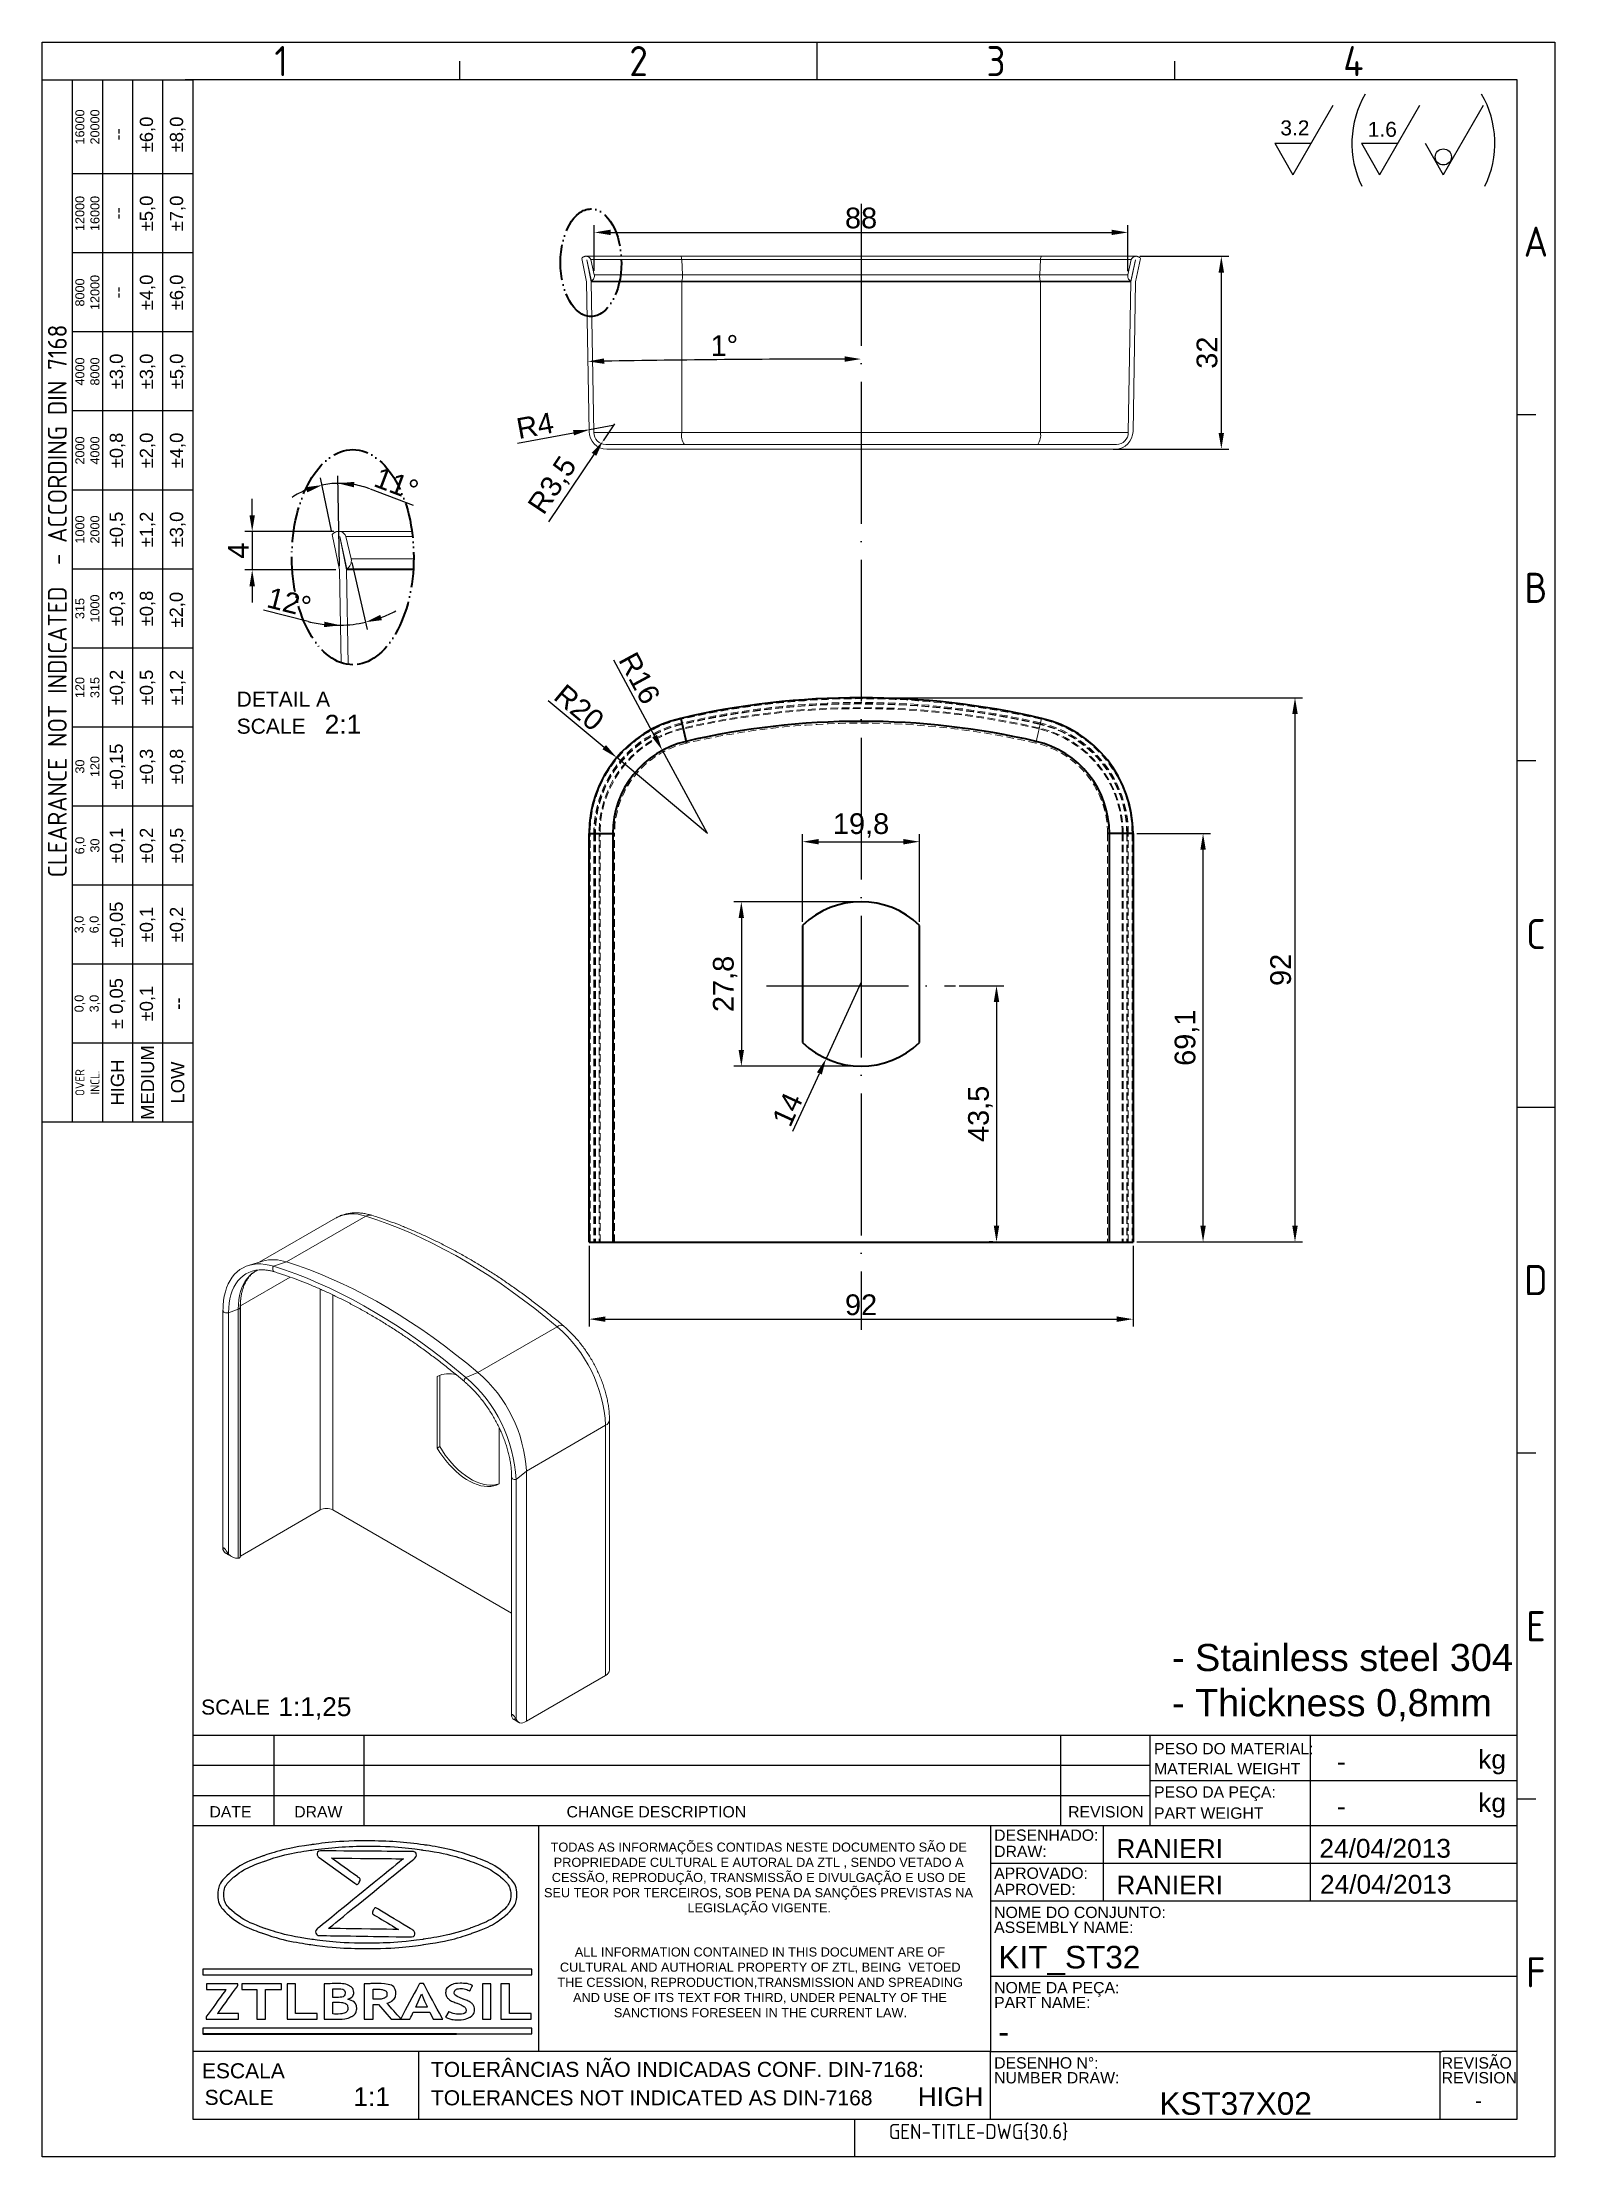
# Model space of a CAD drawing. Header units: millimetres. Extents: x 4473 to 4729, y 1137 to 1495.
import ezdxf
from ezdxf.enums import TextEntityAlignment as Align

# ---------------------------------------------------------------- set-up
doc = ezdxf.new("R2010")
doc.units = ezdxf.units.MM
for name, pattern in [('ACAD_ISO02W100', [15, 12, -3]), ('ACAD_ISO04W100', [30, 24, -3, 0, -3]), ('ACAD_ISO05W100', [33, 24, -3, 0, -3, 0, -3]), ('HIDDEN', [1.905, 1.27, -0.635])]:
    doc.linetypes.add(name, pattern=pattern)
for name, color, linetype, lineweight in [('AM_0', 7, 'Continuous', 40), ('AM_4', 1, 'ACAD_ISO04W100', 25), ('AM_5', 3, 'Continuous', 25), ('AM_8', 40, 'ACAD_ISO02W100', 35), ('AM_BOR', 2, 'ACAD_ISO05W100', 35)]:
    doc.layers.add(name, color=color, linetype=linetype, lineweight=lineweight)
doc.layers.add('Camada 1', color=7, linetype='Continuous')
doc.styles.add('ACISOTS', font='isocp.shx', dxfattribs={"height": 1})
doc.styles.get("Standard").update_dxf_attribs({"font": 'arial.ttf'})
doc.dimstyles.new('ISO-25', dxfattribs={"dimtxt": 3.5, "dimasz": 2.75, "dimexe": 1.25, "dimexo": 0.625, "dimtad": 1, "dimtxsty": 'Standard', "dimcen": 2.5, "dimadec": 0, "dimazin": 0, "dimtfac": 1, "dimtmove": 0, "dimatfit": 3, "dimfxl": 1, "dimarcsym": 0})

msp = doc.modelspace()

# ---------------------------------------------------------------- texts
at = {"color": 135, "lineweight": 25, "style": 'ACISOTS'}
for s, p in [('1', (4513.613, 1491.739)), ('2', (4574.07, 1491.739)), ('3', (4634.528, 1491.739)), ('4', (4694.986, 1491.739)), ('A', (4725.851, 1461.192)), ('B', (4725.851, 1402.644)), ('C', (4725.851, 1344.095)), ('D', (4725.851, 1285.547)), ('E', (4725.851, 1226.998)), ('F', (4725.851, 1168.45))]:
    msp.add_text(s, height=5.091, dxfattribs=at).set_placement(p, align=Align.MIDDLE)
for s, height, p in [('DETAIL A ', 2.5456, (4506.077, 1382.545)), ('SCALE', 2.5456, (4506.077, 1377.966)), ('SCALE', 2.5456, (4500.068, 1212.047)), ('PESO DO MATERIAL:', 1.90919, (4661.259, 1205.333)), ('kg', 3.182, (4716.092, 1202.892)), ('MATERIAL WEIGHT', 1.90919, (4661.259, 1201.951)), ('PESO DA PEÇA:', 1.90919, (4661.259, 1197.995)), ('kg', 3.182, (4716.092, 1195.551)), ('DATE', 1.9092, (4501.477, 1194.656)), ('DRAW', 1.9092, (4515.819, 1194.656)), ('CHANGE DESCRIPTION', 1.90919, (4561.886, 1194.656)), ('REVISION', 1.9092, (4646.728, 1194.656)), ('PART WEIGHT', 1.90919, (4661.259, 1194.432)), ('DESENHADO:', 1.9092, (4634.214, 1190.699)), ('DRAW:', 1.9092, (4634.214, 1187.953)), ('APROVADO:', 1.9092, (4634.214, 1184.269)), ('APROVED:', 1.9092, (4634.214, 1181.523)), ('ASSEMBLY NAME:', 1.90919, (4634.214, 1175.124)), ('NOME DO CONJUNTO:', 1.90919, (4634.214, 1177.638)), ('NOME DA PEÇA:', 1.90919, (4634.214, 1164.91)), ('PART NAME:', 1.9092, (4634.214, 1162.396)), ('ESCALA', 2.5456, (4500.2, 1150.526)), ('TOLERÂNCIAS NÃO INDICADAS CONF. DIN-7168:', 2.54558, (4538.949, 1150.763)), ('DESENHO N%%d:', 1.90919, (4634.214, 1152.182)), ('REVISÃO', 1.9092, (4709.911, 1152.182)), ('SCALE', 2.5456, (4500.66, 1146.028)), ('TOLERANCES NOT INDICATED AS DIN-7168', 2.54558, (4538.949, 1145.958)), ('NUMBER DRAW:', 1.90919, (4634.214, 1149.668)), ('REVISION', 1.9092, (4709.911, 1149.668))]:
    msp.add_text(s, height=height).set_placement(p)
at = {"color": 135, "lineweight": 25, "attachment_point": 5, "rotation": 90}
for s, insert, char_height, width in [('16000\\P20000', (4480.838, 1480.602), 1.5274, 15.9099), ('±6,0', (4491.021, 1479.329), 2.2274, 13.36432), ('±8,0', (4496.112, 1479.329), 2.2274, 13.36432), ('--', (4485.93, 1479.329), 2.2274, 13.36432), ('12000\\P16000', (4480.838, 1465.965), 1.5274, 13.36432), ('--', (4485.93, 1465.965), 2.2274, 13.36432), ('±5,0', (4491.021, 1465.965), 2.2274, 13.36432), ('±7,0', (4496.112, 1465.965), 2.2274, 13.36432), ('8000\\P12000', (4480.838, 1452.601), 1.5274, 13.36432), ('--', (4485.93, 1452.601), 2.2274, 13.36432), ('±4,0', (4491.021, 1452.601), 2.2274, 13.36432), ('±6,0', (4496.112, 1452.601), 2.2274, 13.36432), ('{\\Fisocp.shx|c0;CLEARANCE NOT INDICATED  - ACCORDING DIN 7168}', (4475.747, 1400.416), 3.18198, 176.28172), ('4000\\P8000', (4480.838, 1439.236), 1.5274, 13.36432), ('±3,0', (4485.93, 1439.236), 2.2274, 13.36432), ('±3,0', (4491.021, 1439.236), 2.2274, 13.36432), ('±5,0', (4496.112, 1439.236), 2.2274, 13.36432), ('2000\\P4000', (4480.838, 1425.872), 1.5274, 13.36432), ('±0,8', (4485.93, 1425.872), 2.2274, 13.36432), ('±2,0', (4491.021, 1425.872), 2.2274, 13.36432), ('±4,0', (4496.112, 1425.872), 2.2274, 13.36432), ('1000\\P2000', (4480.838, 1412.508), 1.5274, 13.36432), ('±0,5', (4485.93, 1412.508), 2.2274, 13.36432), ('±1,2', (4491.021, 1412.508), 2.2274, 13.36432), ('±3,0', (4496.112, 1412.508), 2.2274, 13.36432), ('±0,3', (4485.93, 1399.143), 2.2274, 13.36432), ('±0,8', (4491.021, 1399.143), 2.2274, 13.36432), ('315\\P1000', (4480.838, 1399.143), 1.5274, 13.36432), ('±2,0', (4496.07, 1398.943), 2.2274, 13.36432), ('±0,2', (4485.93, 1385.779), 2.2274, 13.36432), ('±0,5', (4491.021, 1385.779), 2.2274, 13.36432), ('±1,2', (4496.112, 1385.779), 2.2274, 13.36432), ('120\\P315', (4480.838, 1385.779), 1.5274, 13.36432), ('30\\P120', (4480.838, 1372.415), 1.5274, 13.36432), ('±0,15', (4485.93, 1372.415), 2.2274, 13.36432), ('±0,3', (4491.021, 1372.415), 2.2274, 13.36432), ('±0,8', (4496.112, 1372.415), 2.2274, 13.36432), ('6,0\\P30', (4480.838, 1359.05), 1.5274, 13.36432), ('±0,1', (4485.93, 1359.05), 2.2274, 13.36432), ('±0,2', (4491.021, 1359.05), 2.2274, 13.36432), ('±0,5', (4496.112, 1359.05), 2.2274, 13.36432), ('±0,05', (4485.93, 1345.686), 2.2274, 13.36432), ('±0,1', (4491.021, 1345.686), 2.2274, 13.36432), ('±0,2', (4496.112, 1345.686), 2.2274, 13.36432), ('3,0\\P6,0', (4480.838, 1345.686), 1.5274, 13.36432), ('± 0,05', (4485.93, 1332.322), 2.2274, 13.36432), ('\\pt4.79529;±0,1', (4491.021, 1332.322), 2.22739, 13.36432), ('0,0\\P3,0', (4480.838, 1332.322), 1.5274, 13.36432), ('--', (4496.112, 1332.322), 2.2274, 13.36432), ('MEDIUM', (4491.021, 1318.957), 2.2274, 13.36432), ('{\\Fisocp.shx|c0;OVER\\PINCL.}', (4480.838, 1318.957), 1.52735, 13.36432), ('HIGH', (4485.93, 1318.957), 2.2274, 13.36432), ('LOW', (4496.112, 1318.957), 2.2274, 13.36432)]:
    msp.add_mtext(s, dxfattribs=dict(at, insert=insert, char_height=char_height, width=width))
at = {"insert": (4664.281, 1224), "char_height": 4.58674, "width": 112.57003, "attachment_point": 1}
msp.add_mtext('- Stainless steel 304\\P- Thickness 0,8mm', dxfattribs=at)
at = {"linetype": 'Continuous', "char_height": 1.54008, "attachment_point": 1}
for s, width, insert in [('\\pi1.2694;TODAS AS INFORMAÇÕES CONTIDAS NESTE DOCUMENTO SÃO DE \\P\\pi1.8026;PROPRIEDADE CULTURAL E AUTORAL DA ZTL , SENDO VETADO A \\P\\pi1.4737;CESSÃO, REPRODUÇÃO, TRANSMISSÃO E DIVULGAÇÃO E USO DE \\P\\pi0.15322;SEU TEOR POR TERCEIROS, SOB PENA DA SANÇÕES PREVISTAS NA \\P\\pi24.427;LEGISLAÇÃO VIGENTE.', 72.78153, (4557.913, 1190.403)), ('\\pi4.5025;ALL INFORMATION CONTAINED IN THIS DOCUMENT ARE OF \\P\\pi1.9907;CULTURAL AND AUTHORIAL PROPERTY OF ZTL, BEING  VETOED \\P\\pi1.5552;THE CESSION, REPRODUCTION,TRANSMISSION AND SPREADING \\P\\pi4.2115;AND USE OF ITS TEXT FOR THIRD, UNDER PENALTY OF THE \\P\\pi11.109;SANCTIONS FORESEEN IN THE CURRENT LAW.', 71.54203, (4558.772, 1172.669))]:
    msp.add_mtext_dynamic_manual_height_columns(s, width=width, gutter_width=12.5, heights=[0], dxfattribs=dict(at, insert=insert))
for tag, height, p in [('2:1', 3.182, (4524.065, 1379.57)), ('1:1,25', 3.182, (4519.314, 1213.386)), ('1:1', 3.182, (4528.919, 1147.421)), ('HIGH', 3.182, (4626.838, 1147.421)), ('-', 2.489, (4716.125, 1146.799))]:
    msp.add_attdef(tag, text='', height=height).set_placement(p, align=Align.MIDDLE_CENTER)
for p in [(4692.2, 1204.122), (4692.2, 1196.55)]:
    msp.add_attdef('-', text='', height=3.182).set_placement(p, align=Align.MIDDLE_LEFT)
for tag, p, height in [('24/04/2013', (4689.232, 1187.84), 3.182), ('RANIERI', (4654.896, 1187.802), 3.182), ('RANIERI', (4654.894, 1181.645), 3.182), ('24/04/2013', (4689.334, 1181.75), 3.182), ('KIT_ST32', (4634.934, 1169.117), 3.818), ('-', (4634.934, 1156.486), 3.818), ('KST37X02', (4662.152, 1144.356), 3.818)]:
    msp.add_attdef(tag, p, '', height=height)
at = {"color": 135, "style": 'ACISOTS'}
msp.add_attdef('GEN-TITLE-DWG{30.6}', (4616.395, 1140.252), '', height=2.546, dxfattribs=at)
at = {"layer": 'AM_5', "char_height": 2.5319, "attachment_point": 1}
for s, insert in [('3.2', (4682.624, 1481.71)), ('1.6', (4697.413, 1481.465))]:
    msp.add_mtext_dynamic_manual_height_columns(s, width=18.23779, gutter_width=12.5, heights=[0], dxfattribs=dict(at, insert=insert))

# ---------------------------------------------------------------- blocks, each defined once
blk = doc.blocks.new('*D32')
at = {"layer": 'AM_5', "color": 0, "lineweight": -2, "ltscale": 0.25, "transparency": 16777216}
for p, q in [((4658.87, 1458.73), (4673.89, 1458.73)), ((4672.64, 1455.98), (4672.64, 1428.86)), ((4654.33, 1426.11), (4673.89, 1426.11))]:
    blk.add_line(p, q, dxfattribs=at)
at = {"layer": 'AM_5', "color": 0, "ltscale": 0.25, "transparency": 16777216}
for points in [[(4672.18, 1455.98), (4673.1, 1455.98), (4672.64, 1458.73)], [(4672.18, 1428.86), (4673.1, 1428.86), (4672.64, 1426.11)]]:
    blk.add_solid(points, dxfattribs=at)
at = {"layer": 'Defpoints', "color": 0, "ltscale": 0.25, "transparency": 16777216}
for p in [(4658.25, 1458.73), (4653.7, 1426.11), (4672.64, 1426.11)]:
    blk.add_point(p, dxfattribs=at)
at = {"layer": 'AM_5', "color": 0, "ltscale": 0.25, "transparency": 16777216, "insert": (4670.23, 1442.42), "char_height": 3.5, "attachment_point": 5, "rotation": 90}
blk.add_mtext('32', dxfattribs=at)
blk = doc.blocks.new('*D37')
at = {"layer": 'AM_5', "color": 0, "lineweight": -2, "ltscale": 0.25, "transparency": 16777216}
for p, q in [((4565.7, 1291.36), (4565.7, 1277.69)), ((4657.7, 1291.36), (4657.7, 1277.69)), ((4568.45, 1278.94), (4654.95, 1278.94))]:
    blk.add_line(p, q, dxfattribs=at)
at = {"layer": 'AM_5', "color": 0, "ltscale": 0.25, "transparency": 16777216}
for points in [[(4568.45, 1279.4), (4568.45, 1278.48), (4565.7, 1278.94)], [(4654.95, 1279.4), (4654.95, 1278.48), (4657.7, 1278.94)]]:
    blk.add_solid(points, dxfattribs=at)
at = {"layer": 'Defpoints', "color": 0, "ltscale": 0.25, "transparency": 16777216}
for p in [(4565.7, 1291.99), (4657.7, 1291.99), (4657.7, 1278.94)]:
    blk.add_point(p, dxfattribs=at)
at = {"layer": 'AM_5', "color": 0, "ltscale": 0.25, "transparency": 16777216, "insert": (4611.7, 1281.35), "char_height": 3.5, "attachment_point": 5}
blk.add_mtext('92', dxfattribs=at)
blk = doc.blocks.new('*D38')
at = {"layer": 'AM_5', "color": 0, "lineweight": -2, "ltscale": 0.25, "transparency": 16777216}
for p, q in [((4612.33, 1384.06), (4686.35, 1384.06)), ((4685.1, 1381.31), (4685.1, 1294.74)), ((4658.33, 1291.99), (4686.35, 1291.99))]:
    blk.add_line(p, q, dxfattribs=at)
at = {"layer": 'AM_5', "color": 0, "ltscale": 0.25, "transparency": 16777216}
for points in [[(4684.64, 1381.31), (4685.56, 1381.31), (4685.1, 1384.06)], [(4684.64, 1294.74), (4685.56, 1294.74), (4685.1, 1291.99)]]:
    blk.add_solid(points, dxfattribs=at)
at = {"layer": 'Defpoints', "color": 0, "ltscale": 0.25, "transparency": 16777216}
for p in [(4611.7, 1384.06), (4657.7, 1291.99), (4685.1, 1291.99)]:
    blk.add_point(p, dxfattribs=at)
at = {"layer": 'AM_5', "color": 0, "ltscale": 0.25, "transparency": 16777216, "insert": (4682.69, 1338.02), "char_height": 3.5, "attachment_point": 5, "rotation": 90}
blk.add_mtext('92', dxfattribs=at)
blk = doc.blocks.new('*D39')
at = {"layer": 'AM_5', "color": 0, "lineweight": -2, "ltscale": 0.25, "transparency": 16777216}
for p, q in [((4553.6, 1427.13), (4563.07, 1428.88)), ((4569.7, 1430.11), (4565.77, 1429.38))]:
    blk.add_line(p, q, dxfattribs=at)
at = {"layer": 'AM_5', "color": 0, "ltscale": 0.25, "transparency": 16777216}
blk.add_solid([(4562.98, 1429.33), (4563.15, 1428.43), (4565.77, 1429.38)], dxfattribs=at)
at = {"layer": 'Defpoints', "color": 0, "ltscale": 0.25, "transparency": 16777216}
for p in [(4565.77, 1429.38), (4569.7, 1430.11)]:
    blk.add_point(p, dxfattribs=at)
at = {"layer": 'AM_5', "color": 0, "ltscale": 0.25, "transparency": 16777216, "insert": (4556.55, 1430.09), "char_height": 3.5, "attachment_point": 5, "rotation": 10.4831}
blk.add_mtext('R4', dxfattribs=at)
blk = doc.blocks.new('*D40')
at = {"layer": 'AM_5', "color": 0, "lineweight": -2, "ltscale": 0.25, "transparency": 16777216}
for p, q in [((4570, 1430.41), (4568.06, 1427.5)), ((4558.89, 1413.78), (4566.53, 1425.21))]:
    blk.add_line(p, q, dxfattribs=at)
at = {"layer": 'AM_5', "color": 0, "ltscale": 0.25, "transparency": 16777216}
blk.add_solid([(4566.15, 1425.47), (4566.91, 1424.96), (4568.06, 1427.5)], dxfattribs=at)
at = {"layer": 'Defpoints', "color": 0, "ltscale": 0.25, "transparency": 16777216}
for p in [(4568.06, 1427.5), (4570, 1430.41)]:
    blk.add_point(p, dxfattribs=at)
at = {"layer": 'AM_5', "color": 0, "ltscale": 0.25, "transparency": 16777216, "insert": (4559.68, 1419.87), "char_height": 3.5, "attachment_point": 5, "rotation": 56.2505}
blk.add_mtext('R3,5', dxfattribs=at)
blk = doc.blocks.new('*D41')
at = {"layer": 'AM_5', "color": 0, "lineweight": -2, "ltscale": 0.25, "transparency": 16777216}
for p, q in [((4558.78, 1383.61), (4568.26, 1375.68)), ((4585.7, 1361.08), (4570.37, 1373.92))]:
    blk.add_line(p, q, dxfattribs=at)
at = {"layer": 'AM_5', "color": 0, "ltscale": 0.25, "transparency": 16777216}
blk.add_solid([(4568.55, 1376.04), (4567.96, 1375.33), (4570.37, 1373.92)], dxfattribs=at)
at = {"layer": 'Defpoints', "color": 0, "ltscale": 0.25, "transparency": 16777216}
for p in [(4570.37, 1373.92), (4585.7, 1361.08)]:
    blk.add_point(p, dxfattribs=at)
at = {"layer": 'AM_5', "color": 0, "ltscale": 0.25, "transparency": 16777216, "insert": (4564.01, 1382.38), "char_height": 3.5, "attachment_point": 5, "rotation": 320.0742}
blk.add_mtext('R20', dxfattribs=at)
blk = doc.blocks.new('*D43')
at = {"layer": 'AM_5', "color": 0, "lineweight": -2, "ltscale": 0.25, "transparency": 16777216}
for p, q in [((4569.81, 1390.44), (4576.78, 1377.57)), ((4585.7, 1361.08), (4578.09, 1375.15))]:
    blk.add_line(p, q, dxfattribs=at)
at = {"layer": 'AM_5', "color": 0, "ltscale": 0.25, "transparency": 16777216}
blk.add_solid([(4577.18, 1377.79), (4576.37, 1377.35), (4578.09, 1375.15)], dxfattribs=at)
at = {"layer": 'Defpoints', "color": 0, "ltscale": 0.25, "transparency": 16777216}
for p in [(4578.09, 1375.15), (4585.7, 1361.08)]:
    blk.add_point(p, dxfattribs=at)
at = {"layer": 'AM_5', "color": 0, "ltscale": 0.25, "transparency": 16777216, "insert": (4574.22, 1387.36), "char_height": 3.5, "attachment_point": 5, "rotation": 298.4279}
blk.add_mtext('R16', dxfattribs=at)
blk = doc.blocks.new('*D44')
at = {"layer": 'AM_5', "color": 0, "lineweight": -2, "ltscale": 0.25, "transparency": 16777216}
for p, q in [((4628.32, 1335.34), (4635.86, 1335.34)), ((4634.61, 1332.59), (4634.61, 1294.74)), ((4633.98, 1291.99), (4633.36, 1291.99))]:
    blk.add_line(p, q, dxfattribs=at)
at = {"layer": 'AM_5', "color": 0, "ltscale": 0.25, "transparency": 16777216}
for points in [[(4634.15, 1332.59), (4635.07, 1332.59), (4634.61, 1335.34)], [(4634.15, 1294.74), (4635.07, 1294.74), (4634.61, 1291.99)]]:
    blk.add_solid(points, dxfattribs=at)
at = {"layer": 'Defpoints', "color": 0, "ltscale": 0.25, "transparency": 16777216}
for p in [(4627.69, 1335.34), (4634.61, 1291.99), (4634.61, 1291.99)]:
    blk.add_point(p, dxfattribs=at)
at = {"layer": 'AM_5', "color": 0, "ltscale": 0.25, "transparency": 16777216, "insert": (4631.88, 1313.66), "char_height": 3.5, "attachment_point": 5, "rotation": 90}
blk.add_mtext('43,5', dxfattribs=at)
blk = doc.blocks.new('*D45')
at = {"layer": 'AM_5', "color": 0, "lineweight": -2, "ltscale": 0.25, "transparency": 16777216}
for p, q in [((4601.8, 1346.16), (4601.8, 1360.95)), ((4604.55, 1359.7), (4618.85, 1359.7)), ((4621.6, 1346.16), (4621.6, 1360.95))]:
    blk.add_line(p, q, dxfattribs=at)
at = {"layer": 'AM_5', "color": 0, "ltscale": 0.25, "transparency": 16777216}
for points in [[(4604.55, 1360.16), (4604.55, 1359.24), (4601.8, 1359.7)], [(4618.85, 1360.16), (4618.85, 1359.24), (4621.6, 1359.7)]]:
    blk.add_solid(points, dxfattribs=at)
at = {"layer": 'Defpoints', "color": 0, "ltscale": 0.25, "transparency": 16777216}
for p in [(4621.6, 1359.7), (4601.8, 1345.54), (4621.6, 1345.54)]:
    blk.add_point(p, dxfattribs=at)
at = {"layer": 'AM_5', "color": 0, "ltscale": 0.25, "transparency": 16777216, "insert": (4611.7, 1362.43), "char_height": 3.5, "attachment_point": 5}
blk.add_mtext('19,8', dxfattribs=at)
blk = doc.blocks.new('*D46')
at = {"layer": 'AM_5', "color": 0, "lineweight": -2, "ltscale": 0.25, "transparency": 16777216}
for p, q in [((4611.08, 1349.55), (4590.2, 1349.55)), ((4591.45, 1346.8), (4591.45, 1324.47)), ((4611.08, 1321.72), (4590.2, 1321.72))]:
    blk.add_line(p, q, dxfattribs=at)
at = {"layer": 'AM_5', "color": 0, "ltscale": 0.25, "transparency": 16777216}
for points in [[(4590.99, 1346.8), (4591.9, 1346.8), (4591.45, 1349.55)], [(4590.99, 1324.47), (4591.9, 1324.47), (4591.45, 1321.72)]]:
    blk.add_solid(points, dxfattribs=at)
at = {"layer": 'Defpoints', "color": 0, "ltscale": 0.25, "transparency": 16777216}
for p in [(4611.7, 1349.55), (4591.45, 1321.72), (4611.7, 1321.72)]:
    blk.add_point(p, dxfattribs=at)
at = {"layer": 'AM_5', "color": 0, "ltscale": 0.25, "transparency": 16777216, "insert": (4588.72, 1335.64), "char_height": 3.5, "attachment_point": 5, "rotation": 90}
blk.add_mtext('27,8', dxfattribs=at)
blk = doc.blocks.new('*D47')
at = {"layer": 'AM_5', "color": 0, "lineweight": -2, "ltscale": 0.25, "transparency": 16777216}
for p, q in [((4611.7, 1335.93), (4605.79, 1323.01)), ((4600.18, 1310.74), (4604.65, 1320.51))]:
    blk.add_line(p, q, dxfattribs=at)
at = {"layer": 'AM_5', "color": 0, "ltscale": 0.25, "transparency": 16777216}
blk.add_solid([(4604.23, 1320.7), (4605.06, 1320.32), (4605.79, 1323.01)], dxfattribs=at)
at = {"layer": 'Defpoints', "color": 0, "ltscale": 0.25, "transparency": 16777216}
for p in [(4611.7, 1335.93), (4605.79, 1323.01)]:
    blk.add_point(p, dxfattribs=at)
at = {"layer": 'AM_5', "color": 0, "ltscale": 0.25, "transparency": 16777216, "insert": (4599.24, 1314.42), "char_height": 3.5, "attachment_point": 5, "rotation": 65.412}
blk.add_mtext('14', dxfattribs=at)
blk = doc.blocks.new('*D48')
at = {"layer": 'AM_5', "color": 0, "lineweight": -2, "ltscale": 0.25, "transparency": 16777216}
for p, q in [((4566.58, 1456.24), (4566.58, 1464.01)), ((4656.83, 1456.22), (4656.83, 1464.01)), ((4569.33, 1462.76), (4654.08, 1462.76))]:
    blk.add_line(p, q, dxfattribs=at)
at = {"layer": 'AM_5', "color": 0, "ltscale": 0.25, "transparency": 16777216}
for points in [[(4569.33, 1463.22), (4569.33, 1462.31), (4566.58, 1462.76)], [(4654.08, 1463.22), (4654.08, 1462.31), (4656.83, 1462.76)]]:
    blk.add_solid(points, dxfattribs=at)
at = {"layer": 'Defpoints', "color": 0, "ltscale": 0.25, "transparency": 16777216}
for p in [(4656.83, 1462.76), (4566.58, 1455.61), (4656.83, 1455.6)]:
    blk.add_point(p, dxfattribs=at)
at = {"layer": 'AM_5', "color": 0, "ltscale": 0.25, "transparency": 16777216, "insert": (4611.7, 1465.18), "char_height": 3.5, "attachment_point": 5}
blk.add_mtext('88', dxfattribs=at)
blk = doc.blocks.new('*D49')
at = {"layer": 'AM_5', "color": 0, "lineweight": -2, "ltscale": 0.25, "transparency": 16777216}
for p, q in [((4658.33, 1361.08), (4670.8, 1361.08)), ((4669.55, 1294.74), (4669.55, 1358.33)), ((4658.33, 1291.99), (4670.8, 1291.99))]:
    blk.add_line(p, q, dxfattribs=at)
at = {"layer": 'AM_5', "color": 0, "ltscale": 0.25, "transparency": 16777216}
for points in [[(4669.09, 1358.33), (4670.01, 1358.33), (4669.55, 1361.08)], [(4669.09, 1294.74), (4670.01, 1294.74), (4669.55, 1291.99)]]:
    blk.add_solid(points, dxfattribs=at)
at = {"layer": 'Defpoints', "color": 0, "ltscale": 0.25, "transparency": 16777216}
for p in [(4657.7, 1361.08), (4669.55, 1361.08), (4657.7, 1291.99)]:
    blk.add_point(p, dxfattribs=at)
at = {"layer": 'AM_5', "color": 0, "ltscale": 0.25, "transparency": 16777216, "insert": (4666.82, 1326.54), "char_height": 3.5, "attachment_point": 5, "rotation": 90}
blk.add_mtext('69,1', dxfattribs=at)
blk = doc.blocks.new('*D53')
at = {"layer": 'AM_5', "color": 0, "lineweight": -2, "ltscale": 0.25, "transparency": 16777216}
blk.add_arc((4611.7, -1206.23), 2647.57, 90.05951, 90.94049, dxfattribs=at)
at = {"layer": 'AM_5', "color": 0, "ltscale": 0.25, "transparency": 16777216}
for points in [[(4568.25, 1440.53), (4568.24, 1441.45), (4565.5, 1440.94)], [(4608.95, 1441.8), (4608.95, 1440.88), (4611.7, 1441.34)]]:
    blk.add_solid(points, dxfattribs=at)
at = {"layer": 'Defpoints', "color": 0, "ltscale": 0.25, "transparency": 16777216}
for p in [(4611.7, 1467.59), (4565.26, 1454.38), (4596.3, 1441.3), (4565.7, 1429.11), (4611.7, 1277.16)]:
    blk.add_point(p, dxfattribs=at)
at = {"layer": 'AM_5', "color": 0, "ltscale": 0.25, "transparency": 16777216, "insert": (4588.58, 1443.63), "char_height": 3.5, "attachment_point": 5, "rotation": 0.5}
blk.add_mtext('1°', dxfattribs=at)
blk = doc.blocks.new('*D55')
at = {"layer": 'AM_5', "color": 0, "lineweight": -2, "ltscale": 0.25, "transparency": 16777216}
for p, q in [((4508.71, 1414.93), (4508.71, 1417.68)), ((4522.54, 1412.18), (4507.46, 1412.18)), ((4508.71, 1412.18), (4508.71, 1405.67)), ((4522.85, 1405.67), (4507.46, 1405.67)), ((4508.71, 1402.92), (4508.71, 1400.17))]:
    blk.add_line(p, q, dxfattribs=at)
at = {"layer": 'AM_5', "color": 0, "ltscale": 0.25, "transparency": 16777216}
for points in [[(4508.25, 1414.93), (4509.17, 1414.93), (4508.71, 1412.18)], [(4508.25, 1402.92), (4509.17, 1402.92), (4508.71, 1405.67)]]:
    blk.add_solid(points, dxfattribs=at)
at = {"layer": 'Defpoints', "color": 0, "ltscale": 0.25, "transparency": 16777216}
for p in [(4523.17, 1412.18), (4508.71, 1405.67), (4523.47, 1405.67)]:
    blk.add_point(p, dxfattribs=at)
at = {"layer": 'AM_5', "color": 0, "ltscale": 0.25, "transparency": 16777216, "insert": (4506.34, 1408.93), "char_height": 3.5, "attachment_point": 5, "rotation": 90}
blk.add_mtext('4', dxfattribs=at)
blk = doc.blocks.new('*D56')
at = {"layer": 'AM_5', "color": 0, "lineweight": -2, "ltscale": 0.25, "transparency": 16777216}
for p, q in [((4522.12, 1412.26), (4520.27, 1421.25)), ((4523.46, 1406.29), (4523.2, 1421.57)), ((4528.64, 1419.38), (4535.92, 1416.64))]:
    blk.add_line(p, q, dxfattribs=at)
for start, end in [(91, 101.6197), (69.3677, 91), (69.4642, 80.2321), (112.3875, 123.1554)]:
    blk.add_arc((4523.47, 1405.67), 14.65, start, end, dxfattribs=at)
at = {"layer": 'AM_5', "color": 0, "ltscale": 0.25, "transparency": 16777216}
for points in [[(4517.76, 1419.66), (4518.03, 1418.78), (4520.52, 1420.02)], [(4525.92, 1419.65), (4525.99, 1420.57), (4523.22, 1420.32)]]:
    blk.add_solid(points, dxfattribs=at)
at = {"layer": 'Defpoints', "color": 0, "ltscale": 0.25, "transparency": 16777216}
for p in [(4521.41, 1420.18), (4522.24, 1411.65), (4523.47, 1405.67), (4523.47, 1405.67), (4523.75, 1389.97)]:
    blk.add_point(p, dxfattribs=at)
at = {"layer": 'AM_5', "color": 0, "ltscale": 0.25, "transparency": 16777216, "insert": (4533.12, 1420.24), "char_height": 3.5, "attachment_point": 5, "rotation": 339.3677}
blk.add_mtext('11°', dxfattribs=at)
blk = doc.blocks.new('*D57')
at = {"layer": 'AM_5', "color": 0, "lineweight": -2, "ltscale": 0.25, "transparency": 16777216}
for p, q in [((4525.58, 1406.92), (4528.16, 1395.61)), ((4518.17, 1396.95), (4510.63, 1398.86))]:
    blk.add_line(p, q, dxfattribs=at)
for start, end in [(290.4348, 298.0371), (255.7616, 271), (255.7953, 263.3977), (271, 282.8325)]:
    blk.add_arc((4523.27, 1417.05), 20.74, start, end, dxfattribs=at)
at = {"layer": 'AM_5', "color": 0, "ltscale": 0.25, "transparency": 16777216}
for points in [[(4520.91, 1396.91), (4520.87, 1395.99), (4523.64, 1396.31)], [(4530.65, 1397.18), (4530.38, 1398.06), (4527.88, 1396.83)]]:
    blk.add_solid(points, dxfattribs=at)
at = {"layer": 'Defpoints', "color": 0, "ltscale": 0.25, "transparency": 16777216}
for p in [(4524.57, 1411.35), (4523.47, 1405.67), (4525.44, 1407.52), (4526.48, 1396.56), (4523.75, 1389.97)]:
    blk.add_point(p, dxfattribs=at)
at = {"layer": 'AM_5', "color": 0, "ltscale": 0.25, "transparency": 16777216, "insert": (4514.98, 1400.21), "char_height": 3.5, "attachment_point": 5, "rotation": 345.7616}
blk.add_mtext('12°', dxfattribs=at)

# ---------------------------------------------------------------- dimensions: what is measured, and where the dimension line sits
at = {"layer": 'AM_5', "ltscale": 0.25}
for base, line1, line2, picture, middle in [((4596.3, 1441.3), ((4611.703, 1467.589), (4611.703, 1277.156)), ((4565.262, 1454.377), (4565.703, 1429.108)), '*D53', (4588.578, 1443.626)), ((4521.413, 1420.178), ((4523.473, 1405.669), (4523.747, 1389.973)), ((4522.243, 1411.649), (4523.473, 1405.669)), '*D56', (4533.12, 1420.241)), ((4526.479, 1396.56), ((4523.473, 1405.669), (4523.747, 1389.973)), ((4525.444, 1407.525), (4524.574, 1411.346)), '*D57', (4514.985, 1400.215))]:
    dim = msp.add_angular_dim_2l(base=base, line1=line1, line2=line2, dimstyle='ISO-25', dxfattribs=at)
    dim.commit()
    dim.dimension.update_dxf_attribs({"geometry": picture, "text_midpoint": middle})
dim = msp.add_linear_dim(base=(4656.825, 1462.764), p1=(4566.576, 1455.614), p2=(4656.825, 1455.595), text='88', dimstyle='ISO-25', dxfattribs=at)
dim.commit()
dim.dimension.update_dxf_attribs({"geometry": '*D48', "text_midpoint": (4611.701, 1465.176)})
for base, p1, p2, text, picture, middle in [((4672.64, 1426.108), (4658.245, 1458.726), (4653.703, 1426.108), '32', '*D32', (4670.227, 1442.417)), ((4508.712, 1405.669), (4523.167, 1412.183), (4523.473, 1405.669), '4', '*D55', (4506.337, 1408.926)), ((4685.1, 1291.987), (4611.703, 1384.058), (4657.703, 1291.987), '92', '*D38', (4682.688, 1338.023)), ((4591.446, 1321.722), (4611.703, 1349.553), (4611.703, 1321.722), '27,8', '*D46', (4588.718, 1335.637)), ((4634.608, 1291.987), (4627.694, 1335.342), (4634.608, 1291.987), '43,5', '*D44', (4631.879, 1313.665))]:
    dim = msp.add_linear_dim(base=base, p1=p1, p2=p2, angle=90, text=text, dimstyle='ISO-25', dxfattribs=at)
    dim.commit()
    dim.dimension.update_dxf_attribs({"geometry": picture, "text_midpoint": middle})
for center, mpoint, picture, middle in [((4569.703, 1430.108), (4565.77, 1429.38), '*D39', (4556.547, 1430.089)), ((4570.003, 1430.408), (4568.059, 1427.498), '*D40', (4559.679, 1419.868)), ((4585.703, 1361.084), (4570.366, 1373.92), '*D41', (4564.014, 1382.38))]:
    dim = msp.add_radius_dim(center=center, mpoint=mpoint, dimstyle='ISO-25', dxfattribs=at)
    dim.commit()
    dim.dimension.update_dxf_attribs({"geometry": picture, "text_midpoint": middle})
dim = msp.add_radius_dim(center=(4585.703, 1361.084), mpoint=(4578.086, 1375.154), dimstyle='ISO-25', dxfattribs=at)
dim.commit()
dim.dimension.update_dxf_attribs({"geometry": '*D43', "text_midpoint": (4572.101, 1386.21), "dimtype": 164})
for base, p1, p2, picture, middle in [((4621.603, 1359.698), (4601.803, 1345.537), (4621.603, 1345.537), '*D45', (4611.703, 1362.426)), ((4657.703, 1278.942), (4565.703, 1291.987), (4657.703, 1291.987), '*D37', (4611.703, 1281.354))]:
    dim = msp.add_linear_dim(base=base, p1=p1, p2=p2, dimstyle='ISO-25', dxfattribs=at)
    dim.commit()
    dim.dimension.update_dxf_attribs({"geometry": picture, "text_midpoint": middle})
dim = msp.add_linear_dim(base=(4669.547, 1361.084), p1=(4657.703, 1291.987), p2=(4657.703, 1361.084), angle=90, dimstyle='ISO-25', dxfattribs=at)
dim.commit()
dim.dimension.update_dxf_attribs({"geometry": '*D49', "text_midpoint": (4666.819, 1326.536)})
dim = msp.add_radius_dim(center=(4611.703, 1335.933), mpoint=(4605.79, 1323.01), text='14', dimstyle='ISO-25', dxfattribs=at)
dim.commit()
dim.dimension.update_dxf_attribs({"geometry": '*D47', "text_midpoint": (4601.407, 1313.431), "dimtype": 164})

# ---------------------------------------------------------------- linework, layer by layer
at = {"color": 135, "lineweight": 25}
for p, q in [((4473.202, 1137.266), (4473.202, 1494.921)), ((4473.202, 1494.921), (4729.033, 1494.921)), ((4543.842, 1488.557), (4543.842, 1491.739)), ((4604.299, 1488.557), (4604.299, 1494.921)), ((4664.757, 1488.557), (4664.757, 1491.739)), ((4729.033, 1494.921), (4729.033, 1137.266)), ((4478.293, 1312.275), (4478.293, 1488.557)), ((4483.384, 1488.557), (4483.384, 1312.275)), ((4488.475, 1488.557), (4488.475, 1312.275)), ((4493.566, 1312.275), (4493.566, 1488.557)), ((4498.657, 1472.647), (4478.293, 1472.647)), ((4498.657, 1459.283), (4478.293, 1459.283)), ((4498.657, 1445.918), (4478.293, 1445.918)), ((4498.657, 1432.554), (4478.293, 1432.554)), ((4725.851, 1431.918), (4722.669, 1431.918)), ((4498.657, 1419.19), (4478.293, 1419.19)), ((4498.657, 1405.825), (4478.293, 1405.825)), ((4498.657, 1392.461), (4478.293, 1392.461)), ((4498.657, 1379.097), (4478.293, 1379.097)), ((4725.851, 1373.369), (4722.669, 1373.369)), ((4498.657, 1365.733), (4478.293, 1365.733)), ((4498.657, 1352.368), (4478.293, 1352.368)), ((4498.657, 1339.004), (4478.293, 1339.004)), ((4498.657, 1325.64), (4478.293, 1325.64)), ((4722.669, 1314.821), (4729.033, 1314.821)), ((4725.851, 1256.272), (4722.669, 1256.272)), ((4725.851, 1197.724), (4722.669, 1197.724)), ((4610.663, 1137.266), (4610.663, 1143.63)), ((4729.033, 1137.266), (4473.202, 1137.266))]:
    msp.add_line(p, q, dxfattribs=at)
for p, q in [((4722.669, 1488.557), (4497.385, 1488.557)), ((4498.657, 1488.557), (4498.657, 1143.63)), ((4722.669, 1143.63), (4722.669, 1488.557)), ((4498.657, 1208.543), (4722.669, 1208.543)), ((4498.657, 1208.543), (4498.657, 1143.63)), ((4498.657, 1208.543), (4660.618, 1208.543)), ((4512.408, 1193.269), (4512.408, 1208.543)), ((4527.646, 1193.269), (4527.646, 1208.543)), ((4645.477, 1193.269), (4645.477, 1208.543)), ((4660.618, 1193.269), (4660.618, 1208.543)), ((4687.667, 1208.543), (4687.667, 1200.906)), ((4722.669, 1143.63), (4722.669, 1208.543)), ((4660.618, 1203.452), (4498.657, 1203.452)), ((4498.657, 1198.36), (4660.618, 1198.36)), ((4660.618, 1200.906), (4722.669, 1200.906)), ((4687.667, 1200.906), (4687.667, 1193.269)), ((4498.657, 1193.269), (4633.573, 1193.269)), ((4557.121, 1193.269), (4557.121, 1155.085)), ((4633.573, 1193.269), (4633.573, 1169.086)), ((4633.573, 1193.269), (4722.669, 1193.269)), ((4652.665, 1193.269), (4652.665, 1180.541)), ((4687.667, 1193.269), (4687.667, 1180.541)), ((4633.573, 1186.905), (4722.669, 1186.905)), ((4633.573, 1180.541), (4722.669, 1180.541)), ((4633.573, 1169.086), (4633.573, 1155.085)), ((4633.573, 1167.813), (4722.669, 1167.813)), ((4633.573, 1155.085), (4498.657, 1155.085)), ((4536.841, 1155.085), (4536.841, 1143.63)), ((4633.573, 1143.63), (4633.573, 1155.085)), ((4633.573, 1155.085), (4709.941, 1155.085)), ((4709.628, 1155.085), (4709.628, 1143.63)), ((4722.669, 1155.085), (4709.941, 1155.085)), ((4498.657, 1143.63), (4722.669, 1143.63)), ((4498.657, 1143.63), (4722.669, 1143.63))]:
    msp.add_line(p, q)
at = {"color": 7, "linetype": 'Continuous', "lineweight": 15}
for p, q in [((4564.442, 1458.364), (4565.262, 1454.377)), ((4658.245, 1458.726), (4565.125, 1458.725)), ((4565.289, 1458.149), (4566.09, 1454.52)), ((4566.062, 1454.391), (4565.289, 1458.149)), ((4566.576, 1455.614), (4565.996, 1458.162)), ((4657.41, 1458.162), (4565.996, 1458.162)), ((4581.488, 1455.595), (4581.367, 1458.152)), ((4641.918, 1455.595), (4642.039, 1458.152)), ((4656.83, 1455.614), (4657.41, 1458.162)), ((4658.117, 1458.149), (4657.316, 1454.52)), ((4657.344, 1454.391), (4658.117, 1458.149)), ((4658.964, 1458.364), (4658.144, 1454.377)), ((4565.262, 1454.377), (4565.703, 1429.108)), ((4657.344, 1454.391), (4566.062, 1454.391)), ((4566.506, 1428.922), (4566.062, 1454.391)), ((4657.316, 1454.52), (4566.09, 1454.52)), ((4566.576, 1455.614), (4656.825, 1455.595)), ((4581.367, 1428.908), (4581.367, 1454.381)), ((4642.039, 1428.908), (4642.039, 1454.381)), ((4656.9, 1428.922), (4657.344, 1454.391)), ((4658.144, 1454.377), (4657.703, 1429.108)), ((4566.503, 1428.908), (4656.903, 1428.908)), ((4654.903, 1426.908), (4568.503, 1426.908)), ((4654.703, 1426.108), (4568.703, 1426.108)), ((4522.243, 1411.649), (4523.473, 1405.669)), ((4535.729, 1412.191), (4523.267, 1412.191)), ((4523.514, 1411.327), (4524.715, 1405.883)), ((4524.673, 1405.69), (4523.514, 1411.327)), ((4525.444, 1407.525), (4524.574, 1411.346)), ((4535.835, 1411.346), (4524.574, 1411.346)), ((4523.473, 1405.669), (4523.747, 1389.973)), ((4535.959, 1405.69), (4524.673, 1405.69)), ((4524.952, 1389.686), (4524.673, 1405.69)), ((4535.971, 1405.883), (4524.715, 1405.883)), ((4525.444, 1407.525), (4536.028, 1407.523)), ((4642.22, 1380.567), (4641.249, 1376.378)), ((4522.8, 1296.025), (4509.896, 1288.576)), ((4514.5, 1288.612), (4527.904, 1296.349)), ((4510.457, 1288.747), (4508.094, 1288.027)), ((4512.289, 1287.886), (4514.5, 1288.612)), ((4503.774, 1280.729), (4503.765, 1280.376)), ((4506.354, 1280.64), (4504.714, 1280.021)), ((4506.354, 1238.504), (4506.354, 1280.64)), ((4506.694, 1238.687), (4506.694, 1281.002)), ((4506.713, 1281.175), (4506.713, 1238.86)), ((4503.765, 1280.376), (4503.765, 1239.966)), ((4504.714, 1280.021), (4504.714, 1239.214)), ((4546.868, 1269.926), (4560.272, 1277.664)), ((4544.837, 1269.097), (4546.868, 1269.926)), ((4540.004, 1257.133), (4540.004, 1269.258)), ((4540.428, 1257.378), (4540.428, 1269.454)), ((4550.505, 1260.547), (4550.505, 1251.071)), ((4555.08, 1253.254), (4568.483, 1260.992)), ((4568.483, 1218.677), (4568.483, 1260.992)), ((4569.142, 1219.595), (4569.142, 1261.91)), ((4540.004, 1257.133), (4540.428, 1257.378)), ((4552.596, 1252.186), (4552.596, 1211.775)), ((4553.356, 1251.8), (4555.08, 1253.254)), ((4553.356, 1251.8), (4553.356, 1211.266)), ((4555.08, 1253.254), (4555.08, 1210.939)), ((4520.223, 1246.659), (4506.713, 1238.86)), ((4552.596, 1229.195), (4522.344, 1246.659)), ((4504.413, 1239.242), (4504.837, 1238.997)), ((4504.843, 1238.993), (4505.221, 1238.775)), ((4555.08, 1210.939), (4568.483, 1218.677)), ((4552.987, 1211.2), (4553.365, 1210.982)), ((4553.371, 1210.979), (4553.796, 1210.734))]:
    msp.add_line(p, q, dxfattribs=at)
at = {"color": 8, "linetype": 'Continuous', "lineweight": 15}
for p, q in [((4581.367, 1454.381), (4581.362, 1454.509)), ((4642.039, 1454.381), (4642.045, 1454.509)), ((4515.148, 1286.044), (4506.713, 1281.175)), ((4520.223, 1246.659), (4520.223, 1284.017)), ((4522.344, 1283.042), (4522.344, 1246.659))]:
    msp.add_line(p, q, dxfattribs=at)
at = {"color": 7, "linetype": 'HIDDEN', "lineweight": 0}
for p, q in [((4565.865, 1291.987), (4565.865, 1361.084)), ((4566.503, 1361.084), (4566.503, 1291.987)), ((4566.677, 1361.084), (4566.677, 1291.987)), ((4566.766, 1361.084), (4566.766, 1291.987)), ((4567.38, 1361.084), (4567.38, 1291.987)), ((4567.541, 1291.987), (4567.541, 1361.084)), ((4570.003, 1291.987), (4570.003, 1361.084)), ((4653.403, 1361.084), (4653.403, 1291.987)), ((4655.865, 1361.084), (4655.865, 1291.987)), ((4656.027, 1361.084), (4656.027, 1291.987)), ((4656.64, 1361.084), (4656.64, 1291.987)), ((4656.73, 1361.084), (4656.73, 1291.987)), ((4656.903, 1291.987), (4656.903, 1361.084)), ((4657.541, 1361.084), (4657.541, 1291.987))]:
    msp.add_line(p, q, dxfattribs=at)
at = {"color": 135, "lineweight": 25}
msp.add_lwpolyline([(4498.657, 1488.557), (4498.657, 1312.275), (4473.202, 1312.275), (4473.202, 1488.557)], close=True, dxfattribs=at)
at = {"color": 8, "linetype": 'Continuous', "lineweight": 15, "flags": 128}
for points in [[(4581.367, 1458.152), (4581.341, 1458.361), (4581.304, 1458.533), (4581.259, 1458.656), (4581.207, 1458.721), (4581.177, 1458.731)], [(4642.039, 1458.152), (4642.065, 1458.361), (4642.102, 1458.533), (4642.148, 1458.656), (4642.199, 1458.721), (4642.229, 1458.731)], [(4512.466, 1286.938), (4512.361, 1286.992), (4512.272, 1287.09), (4512.21, 1287.222), (4512.18, 1287.379), (4512.183, 1287.55), (4512.221, 1287.723), (4512.289, 1287.886)], [(4506.354, 1280.64), (4506.379, 1281.433), (4506.453, 1282.193), (4506.576, 1282.917), (4506.747, 1283.602), (4506.966, 1284.243), (4507.231, 1284.837), (4507.541, 1285.382), (4507.895, 1285.875), (4508.29, 1286.313), (4508.725, 1286.694), (4509.198, 1287.016), (4509.637, 1287.247)], [(4504.714, 1280.021), (4504.543, 1279.992), (4504.365, 1279.989), (4504.192, 1280.014), (4504.037, 1280.063), (4503.909, 1280.135), (4503.818, 1280.223), (4503.771, 1280.323), (4503.765, 1280.376)], [(4544.608, 1268.376), (4544.604, 1268.379), (4544.563, 1268.449), (4544.556, 1268.549), (4544.582, 1268.673), (4544.641, 1268.812), (4544.728, 1268.957), (4544.837, 1269.097)], [(4552.596, 1252.185), (4552.6, 1252.143), (4552.643, 1252.044), (4552.729, 1251.954), (4552.853, 1251.88), (4553.006, 1251.828), (4553.178, 1251.8), (4553.356, 1251.8)]]:
    msp.add_lwpolyline(points, dxfattribs=at)
at = {"color": 7, "linetype": 'Continuous', "lineweight": 15, "flags": 128}
for points in [[(4560.272, 1277.664), (4558.395, 1279.219), (4556.508, 1280.722), (4554.612, 1282.171), (4552.709, 1283.566), (4550.8, 1284.906), (4548.885, 1286.189), (4546.968, 1287.415), (4545.048, 1288.583), (4543.127, 1289.691), (4541.207, 1290.74), (4539.29, 1291.728), (4537.375, 1292.655), (4535.466, 1293.52), (4533.563, 1294.323), (4531.667, 1295.062), (4529.78, 1295.738), (4527.904, 1296.349)], [(4512.289, 1287.886), (4511.576, 1288.078), (4510.876, 1288.206), (4510.195, 1288.271), (4509.533, 1288.272), (4508.896, 1288.209), (4508.285, 1288.082), (4507.703, 1287.891), (4507.154, 1287.639), (4506.638, 1287.325), (4506.159, 1286.952), (4505.719, 1286.521), (4505.32, 1286.033), (4504.964, 1285.492), (4504.651, 1284.899), (4504.385, 1284.257), (4504.165, 1283.57), (4503.993, 1282.839), (4503.869, 1282.07), (4503.795, 1281.264), (4503.774, 1280.779)], [(4544.837, 1269.097), (4542.95, 1270.661), (4541.053, 1272.172), (4539.146, 1273.63), (4537.233, 1275.032), (4535.312, 1276.379), (4533.387, 1277.67), (4531.459, 1278.902), (4529.529, 1280.077), (4527.597, 1281.191), (4525.667, 1282.246), (4523.739, 1283.24), (4521.814, 1284.172), (4519.894, 1285.042), (4517.98, 1285.849), (4516.073, 1286.592), (4514.176, 1287.272), (4512.289, 1287.886)], [(4546.868, 1269.926), (4544.992, 1271.481), (4543.105, 1272.984), (4541.209, 1274.434), (4539.306, 1275.829), (4537.396, 1277.168), (4535.482, 1278.451), (4533.564, 1279.677), (4531.645, 1280.845), (4529.724, 1281.954), (4527.804, 1283.003), (4525.887, 1283.991), (4523.972, 1284.918), (4522.063, 1285.783), (4520.159, 1286.585), (4518.264, 1287.325), (4516.377, 1288), (4514.5, 1288.612)], [(4509.903, 1287.273), (4509.305, 1287.198), (4508.718, 1287.056), (4508.162, 1286.85), (4507.639, 1286.58), (4507.153, 1286.249), (4506.705, 1285.857), (4506.299, 1285.406), (4505.935, 1284.899), (4505.616, 1284.339), (4505.343, 1283.727), (4505.118, 1283.068), (4504.942, 1282.364), (4504.815, 1281.619), (4504.739, 1280.837), (4504.714, 1280.021)], [(4506.755, 1282.215), (4506.739, 1281.991), (4506.713, 1281.175)], [(4550.505, 1251.071), (4550.049, 1250.863), (4549.562, 1250.718), (4549.047, 1250.635), (4548.507, 1250.617), (4547.945, 1250.663), (4547.366, 1250.772), (4546.772, 1250.945), (4546.169, 1251.179), (4545.56, 1251.473), (4544.949, 1251.826), (4544.339, 1252.235), (4543.736, 1252.697), (4543.143, 1253.21), (4542.564, 1253.769), (4542.002, 1254.372), (4541.462, 1255.014), (4540.946, 1255.691), (4540.459, 1256.399), (4540.004, 1257.133)], [(4550.505, 1251.12), (4550.473, 1251.108), (4549.986, 1250.963), (4549.471, 1250.88), (4548.931, 1250.862), (4548.369, 1250.908), (4547.79, 1251.017), (4547.197, 1251.19), (4546.593, 1251.424), (4545.984, 1251.718), (4545.373, 1252.071), (4544.764, 1252.48), (4544.16, 1252.942), (4543.567, 1253.455), (4542.988, 1254.014), (4542.426, 1254.617), (4541.886, 1255.259), (4541.371, 1255.936), (4540.884, 1256.644), (4540.428, 1257.378)], [(4504.837, 1238.997), (4504.616, 1239.148), (4504.339, 1239.431)], [(4504.339, 1239.431), (4504.611, 1239.153), (4504.843, 1238.993)], [(4552.987, 1211.2), (4552.816, 1211.333), (4552.655, 1211.538)], [(4553.03, 1211.322), (4553.211, 1211.097), (4553.365, 1210.982)], [(4553.371, 1210.979), (4553.22, 1211.09), (4553.03, 1211.322)], [(4553.356, 1211.266), (4553.508, 1210.998), (4553.7, 1210.798), (4553.927, 1210.673), (4554.184, 1210.624), (4554.466, 1210.653), (4554.767, 1210.759), (4555.08, 1210.939)]]:
    msp.add_lwpolyline(points, dxfattribs=at)
at = {"color": 7, "linetype": 'Continuous', "lineweight": 15}
for centre, radius, start, end in [((4578.555, 1455.354), 2.942, 343.31215, 4.69433), ((4644.851, 1455.354), 2.942, 175.30567, 196.68785), ((4568.703, 1429.108), 3, 180, 270), ((4568.503, 1428.908), 2, 180, 270), ((4583.92, 1428.433), 2.596, 169.47005, 215.98232), ((4639.486, 1428.433), 2.596, 324.01768, 10.52995), ((4654.703, 1429.108), 3, 270, 0), ((4654.903, 1428.908), 2, 270, 0), ((4512.266, 1282.327), 6.671, 70.42653, 105.73026), ((4544.986, 1259.777), 23.528, 2.95914, 49.48298), ((4541.98, 1265.167), 4.544, 74.14372, 115.77818), ((4531.583, 1252.04), 23.528, 2.95914, 49.48298), ((4529.003, 1250.552), 24.384, 2.93269, 49.50943), ((4521.283, 1244.612), 2.306, 62.60967, 117.39033), ((4505.278, 1240.74), 1.73, 209.37083, 240.00005), ((4506.235, 1240.477), 1.977, 219.70357, 273.46006), ((4568.016, 1219.707), 1.132, 294.37466, 354.3052)]:
    msp.add_arc(centre, radius, start, end, dxfattribs=at)
at = {"color": 7, "linetype": 'HIDDEN', "lineweight": 0}
for centre, radius, start, end in [((4611.703, 1248.932), 134.964, 76.94772, 103.05228), ((4611.703, 1248.932), 134.326, 76.94772, 103.05228), ((4611.703, 1248.932), 134.152, 76.94772, 103.05228), ((4611.703, 1248.932), 134.063, 76.94772, 103.05228), ((4611.703, 1248.932), 133.449, 76.94772, 103.05228), ((4611.703, 1248.932), 133.287, 76.94772, 103.05228), ((4585.703, 1361.084), 19.838, 103.05228, 180), ((4585.703, 1361.084), 19.2, 103.05228, 180), ((4585.703, 1361.084), 19.027, 103.05228, 180), ((4585.703, 1361.084), 18.937, 103.05228, 180), ((4585.703, 1361.084), 18.323, 103.05228, 180), ((4585.703, 1361.084), 18.162, 103.05228, 180), ((4611.703, 1248.932), 130.826, 76.94772, 103.05228), ((4637.703, 1361.084), 18.162, 0, 76.94772), ((4637.703, 1361.084), 18.323, 0, 76.94772), ((4637.703, 1361.084), 18.937, 0, 76.94772), ((4637.703, 1361.084), 19.027, 0, 76.94772), ((4637.703, 1361.084), 19.2, 0, 76.94772), ((4637.703, 1361.084), 19.838, 0, 76.94772), ((4585.703, 1361.084), 15.7, 103.05228, 180), ((4637.703, 1361.084), 15.7, 0, 76.94772)]:
    msp.add_arc(centre, radius, start, end, dxfattribs=at)
at = {"color": 8, "linetype": 'Continuous', "lineweight": 15}
for centre, radius, start, end in [((4525.718, 1290.416), 6.323, 69.77568, 117.48376), ((4528.585, 1295.286), 1.263, 74.24591, 122.66631), ((4506.278, 1281.052), 0.419, 280.48493, 353.13517), ((4560.922, 1276.9), 1.003, 63.81332, 130.40804), ((4568.037, 1262.007), 1.109, 293.69378, 355.01442)]:
    msp.add_arc(centre, radius, start, end, dxfattribs=at)
at = {"color": 7, "linetype": 'Continuous', "lineweight": 15}
for points, knots in [([(4565.996, 1458.162), (4565.941, 1458.298), (4565.86, 1458.409), (4565.708, 1458.544), (4565.652, 1458.584), (4565.524, 1458.653), (4565.455, 1458.682), (4565.316, 1458.714), (4565.263, 1458.723), (4565.161, 1458.726), (4565.125, 1458.725), (4565.058, 1458.72), (4565.028, 1458.716), (4564.947, 1458.701), (4564.904, 1458.688), (4564.824, 1458.66), (4564.789, 1458.645), (4564.689, 1458.594), (4564.633, 1458.556), (4564.529, 1458.468), (4564.483, 1458.419), (4564.442, 1458.364)], [0, 0, 0, 0, 0.25, 0.25, 0.375, 0.375, 0.5, 0.5, 0.5625, 0.5625, 0.59375, 0.59375, 0.625, 0.625, 0.6875, 0.6875, 0.75, 0.75, 0.875, 0.875, 1, 1, 1, 1]), ([(4657.41, 1458.162), (4657.465, 1458.298), (4657.546, 1458.409), (4657.698, 1458.544), (4657.754, 1458.584), (4657.882, 1458.653), (4657.951, 1458.682), (4658.09, 1458.714), (4658.144, 1458.723), (4658.245, 1458.726), (4658.282, 1458.725), (4658.348, 1458.72), (4658.378, 1458.716), (4658.46, 1458.701), (4658.503, 1458.688), (4658.582, 1458.66), (4658.618, 1458.645), (4658.717, 1458.594), (4658.773, 1458.556), (4658.877, 1458.468), (4658.923, 1458.419), (4658.964, 1458.364)], [0, 0, 0, 0, 0.25, 0.25, 0.375, 0.375, 0.5, 0.5, 0.5625, 0.5625, 0.59375, 0.59375, 0.625, 0.625, 0.6875, 0.6875, 0.75, 0.75, 0.875, 0.875, 1, 1, 1, 1]), ([(4566.09, 1454.52), (4566.283, 1454.628), (4566.434, 1454.797), (4566.605, 1455.195), (4566.622, 1455.412), (4566.576, 1455.614)], [0, 0, 0, 0, 0.5, 0.5, 1, 1, 1, 1]), ([(4657.316, 1454.52), (4657.123, 1454.628), (4656.972, 1454.797), (4656.801, 1455.195), (4656.784, 1455.412), (4656.83, 1455.614)], [0, 0, 0, 0, 0.5, 0.5, 1, 1, 1, 1]), ([(4524.574, 1411.346), (4524.492, 1411.55), (4524.37, 1411.717), (4524.142, 1411.919), (4524.058, 1411.979), (4523.866, 1412.082), (4523.763, 1412.126), (4523.554, 1412.174), (4523.474, 1412.187), (4523.321, 1412.193), (4523.267, 1412.191), (4523.167, 1412.183), (4523.122, 1412.177), (4523, 1412.155), (4522.935, 1412.136), (4522.816, 1412.094), (4522.763, 1412.07), (4522.614, 1411.995), (4522.529, 1411.937), (4522.374, 1411.805), (4522.305, 1411.731), (4522.243, 1411.649)], [0, 0, 0, 0, 0.25, 0.25, 0.375, 0.375, 0.5, 0.5, 0.5625, 0.5625, 0.59375, 0.59375, 0.625, 0.625, 0.6875, 0.6875, 0.75, 0.75, 0.875, 0.875, 1, 1, 1, 1]), ([(4524.715, 1405.883), (4525.005, 1406.046), (4525.23, 1406.299), (4525.488, 1406.895), (4525.514, 1407.221), (4525.444, 1407.525)], [0, 0, 0, 0, 0.5, 0.5, 1, 1, 1, 1]), ([(4528.928, 1296.501), (4528.791, 1296.542), (4528.406, 1296.656), (4527.774, 1296.795), (4527.039, 1296.898), (4526.319, 1296.935), (4525.617, 1296.907), (4524.939, 1296.817), (4524.287, 1296.666), (4523.667, 1296.453), (4523.172, 1296.238), (4522.897, 1296.074), (4522.807, 1296.02)], [0, 0, 0, 0, 0.0645591, 0.1806636, 0.2958052, 0.4092728, 0.5208225, 0.630379, 0.7380439, 0.8440735, 0.9488397, 1, 1, 1, 1]), ([(4561.364, 1277.8), (4561.058, 1278.058), (4560.168, 1278.805), (4558.689, 1280.007), (4556.924, 1281.391), (4555.151, 1282.727), (4553.37, 1284.017), (4551.583, 1285.259), (4549.791, 1286.453), (4547.994, 1287.596), (4546.195, 1288.69), (4544.393, 1289.732), (4542.591, 1290.723), (4540.789, 1291.661), (4538.988, 1292.546), (4537.189, 1293.377), (4535.394, 1294.154), (4533.604, 1294.877), (4531.82, 1295.543), (4530.261, 1296.081), (4529.3, 1296.384), (4528.928, 1296.501)], [0, 0, 0, 0, 0.0290095, 0.0840408, 0.1390809, 0.1941295, 0.2491865, 0.3042518, 0.3593249, 0.4144055, 0.4694928, 0.524586, 0.579684, 0.6347856, 0.6898892, 0.7449922, 0.8000924, 0.8551868, 0.9102726, 0.965346, 1, 1, 1, 1]), ([(4506.694, 1281.002), (4506.695, 1281.132), (4506.698, 1281.508), (4506.736, 1282.108), (4506.82, 1282.79), (4506.945, 1283.435), (4507.109, 1284.041), (4507.311, 1284.606), (4507.55, 1285.128), (4507.825, 1285.606), (4508.136, 1286.039), (4508.481, 1286.426), (4508.862, 1286.763), (4509.234, 1287.03), (4509.493, 1287.16), (4509.602, 1287.215)], [0, 0, 0, 0, 0.0420957, 0.1223547, 0.2025782, 0.2828049, 0.3630976, 0.4435531, 0.5243047, 0.6055245, 0.6874152, 0.7701825, 0.8539754, 0.9387909, 1, 1, 1, 1]), ([(4509.906, 1287.267), (4510.033, 1287.276), (4510.344, 1287.298), (4510.867, 1287.27), (4511.468, 1287.19), (4512.003, 1287.074), (4512.34, 1286.975), (4512.466, 1286.938)], [0, 0, 0, 0, 0.1616203, 0.3963901, 0.6292449, 0.8606764, 1, 1, 1, 1]), ([(4512.466, 1286.938), (4512.768, 1286.843), (4513.644, 1286.567), (4515.103, 1286.069), (4516.843, 1285.425), (4518.592, 1284.726), (4520.347, 1283.973), (4522.107, 1283.166), (4523.872, 1282.306), (4525.64, 1281.393), (4527.41, 1280.429), (4529.182, 1279.412), (4530.953, 1278.345), (4532.723, 1277.228), (4534.491, 1276.061), (4536.256, 1274.845), (4538.016, 1273.581), (4539.771, 1272.27), (4541.518, 1270.912), (4543.131, 1269.613), (4544.158, 1268.753), (4544.608, 1268.376)], [0, 0, 0, 0, 0.0287114, 0.0833483, 0.1379827, 0.1926127, 0.2472395, 0.3018641, 0.3564873, 0.4111099, 0.4657323, 0.5203551, 0.5749786, 0.6296034, 0.6842297, 0.7388578, 0.7934878, 0.84812, 0.9027544, 0.9573911, 1, 1, 1, 1]), ([(4569.142, 1261.91), (4569.14, 1262.062), (4569.136, 1262.497), (4569.091, 1263.228), (4568.992, 1264.104), (4568.844, 1264.99), (4568.651, 1265.884), (4568.414, 1266.78), (4568.133, 1267.677), (4567.811, 1268.57), (4567.448, 1269.456), (4567.048, 1270.332), (4566.61, 1271.194), (4566.138, 1272.04), (4565.632, 1272.867), (4565.096, 1273.67), (4564.529, 1274.448), (4563.936, 1275.196), (4563.318, 1275.912), (4562.675, 1276.592), (4562.025, 1277.227), (4561.581, 1277.612), (4561.364, 1277.8)], [0, 0, 0, 0, 0.0279243, 0.0796817, 0.1313724, 0.1829943, 0.2345214, 0.2859445, 0.3372658, 0.3884951, 0.4396472, 0.4907395, 0.5417917, 0.5928243, 0.6438583, 0.6949107, 0.7460007, 0.79715, 0.84838, 0.8997116, 0.9511637, 1, 1, 1, 1]), ([(4544.608, 1268.376), (4544.721, 1268.279), (4545.049, 1267.997), (4545.586, 1267.498), (4546.211, 1266.867), (4546.821, 1266.197), (4547.412, 1265.493), (4547.983, 1264.756), (4548.53, 1263.991), (4549.051, 1263.201), (4549.543, 1262.389), (4550.005, 1261.558), (4550.434, 1260.714), (4550.829, 1259.858), (4551.187, 1258.996), (4551.507, 1258.132), (4551.789, 1257.268), (4552.029, 1256.409), (4552.229, 1255.559), (4552.386, 1254.722), (4552.501, 1253.901), (4552.572, 1253.115), (4552.595, 1252.548), (4552.596, 1252.247), (4552.596, 1252.186)], [0, 0, 0, 0, 0.0252723, 0.0734851, 0.1217344, 0.1700163, 0.2183267, 0.2666613, 0.3150151, 0.3633829, 0.4117593, 0.4601389, 0.5085156, 0.5568828, 0.6052351, 0.6535669, 0.701873, 0.7501481, 0.7983873, 0.8465865, 0.8947426, 0.942854, 0.9884058, 1, 1, 1, 1]), ([(4504.714, 1239.214), (4504.613, 1239.333), (4504.512, 1239.469), (4504.359, 1239.693), (4504.308, 1239.771), (4504.203, 1239.933), (4504.151, 1240.018), (4504.059, 1240.143), (4504.026, 1240.186), (4503.969, 1240.233), (4503.95, 1240.243), (4503.917, 1240.252), (4503.903, 1240.251), (4503.866, 1240.241), (4503.85, 1240.225), (4503.822, 1240.191), (4503.81, 1240.171), (4503.783, 1240.11), (4503.773, 1240.067), (4503.763, 1239.98), (4503.764, 1239.936), (4503.77, 1239.892)], [0, 0, 0, 0, 0.25, 0.25, 0.375, 0.375, 0.5, 0.5, 0.5625, 0.5625, 0.59375, 0.59375, 0.625, 0.625, 0.6875, 0.6875, 0.75, 0.75, 0.875, 0.875, 1, 1, 1, 1]), ([(4506.689, 1238.714), (4506.691, 1238.709), (4506.704, 1238.663), (4506.649, 1238.59), (4506.534, 1238.519), (4506.412, 1238.509), (4506.354, 1238.504)], [0, 0, 0, 0, 0.0401128, 0.3664045, 0.6946828, 1, 1, 1, 1]), ([(4552.655, 1211.538), (4552.61, 1211.625), (4552.593, 1211.712), (4552.599, 1211.844), (4552.607, 1211.889), (4552.636, 1211.974), (4552.657, 1212.016), (4552.712, 1212.057), (4552.735, 1212.067), (4552.786, 1212.051), (4552.805, 1212.039), (4552.843, 1212.007), (4552.861, 1211.988), (4552.911, 1211.928), (4552.941, 1211.886), (4552.997, 1211.802), (4553.024, 1211.761), (4553.103, 1211.639), (4553.153, 1211.56), (4553.254, 1211.409), (4553.305, 1211.336), (4553.356, 1211.266)], [0, 0, 0, 0, 0.25, 0.25, 0.375, 0.375, 0.5, 0.5, 0.5625, 0.5625, 0.59375, 0.59375, 0.625, 0.625, 0.6875, 0.6875, 0.75, 0.75, 0.875, 0.875, 1, 1, 1, 1])]:
    msp.add_open_spline(points, degree=3, knots=knots, dxfattribs=at)
at = {"layer": 'AM_0'}
for p, q in [((4581.186, 1380.567), (4582.157, 1376.378)), ((4565.703, 1361.084), (4570.003, 1361.084)), ((4565.703, 1291.987), (4565.703, 1361.084)), ((4569.703, 1361.084), (4569.703, 1291.987)), ((4657.703, 1361.084), (4653.403, 1361.084)), ((4653.703, 1291.987), (4653.703, 1361.084)), ((4657.703, 1361.084), (4657.703, 1291.987)), ((4601.803, 1345.537), (4601.803, 1325.737)), ((4621.603, 1325.737), (4621.603, 1345.537)), ((4565.703, 1291.987), (4657.703, 1291.987))]:
    msp.add_line(p, q, dxfattribs=at)
for centre, radius, start, end in [((4585.703, 1361.084), 20, 103.05228, 180), ((4611.703, 1248.932), 135.126, 76.94772, 103.05228), ((4637.703, 1361.084), 20, 0, 76.94772), ((4611.703, 1248.932), 131.126, 76.94772, 103.05228), ((4585.703, 1361.084), 16, 103.05228, 180), ((4637.703, 1361.084), 16, 0, 76.94772), ((4611.703, 1335.342), 14.211, 45.84204, 134.15796), ((4611.703, 1335.933), 14.211, 225.84204, 314.15796)]:
    msp.add_arc(centre, radius, start, end, dxfattribs=at)
at = {"layer": 'AM_4'}
for p, q in [((4611.703, 1467.589), (4611.703, 1277.156)), ((4595.712, 1335.342), (4627.694, 1335.342))]:
    msp.add_line(p, q, dxfattribs=at)
at = {"layer": 'AM_5'}
for p, q in [((4691.518, 1484.235), (4684.75, 1472.514)), ((4706.173, 1484.235), (4699.406, 1472.514)), ((4716.95, 1484.235), (4710.182, 1472.514)), ((4681.674, 1477.842), (4687.826, 1477.842)), ((4681.674, 1477.842), (4684.75, 1472.514)), ((4696.33, 1477.842), (4702.482, 1477.842)), ((4696.33, 1477.842), (4699.406, 1472.514)), ((4707.106, 1477.842), (4710.182, 1472.514))]:
    msp.add_line(p, q, dxfattribs=at)
msp.add_circle((4710.194, 1475.533), 1.364, dxfattribs=at)
for centre, start, end in [((4711.295, 1477.83), 149.81687, 205.95777), ((4702.34, 1477.83), 334.04223, 30.18313)]:
    msp.add_arc(centre, 16.566, start, end, dxfattribs=at)
at = {"layer": 'AM_8', "color": 0, "linetype": 'Continuous'}
msp.add_line((4500.343, 1158.064), (4543.242, 1158.064), dxfattribs=at)
at = {"layer": 'AM_BOR', "color": 1, "ltscale": 0.25}
for centre, major_axis in [((4566.006, 1457.633), (0, -9.096)), ((4525.726, 1407.826), (0, -18.192))]:
    msp.add_ellipse(centre, major_axis=major_axis, ratio=0.566406, dxfattribs=at)
at = {"layer": 'Camada 1'}
for points, knots in [([(4528.176, 1190.691), (4531.554, 1190.691), (4534.783, 1190.454), (4537.732, 1190.026), (4537.732, 1190.026), (4540.798, 1189.581), (4543.562, 1188.928), (4545.881, 1188.119), (4545.881, 1188.119), (4548.261, 1187.288), (4550.182, 1186.286), (4551.495, 1185.164), (4551.495, 1185.164), (4552.773, 1184.071), (4553.48, 1182.863), (4553.48, 1181.585), (4553.48, 1181.585), (4553.48, 1180.308), (4552.773, 1179.1), (4551.495, 1178.007), (4551.495, 1178.007), (4550.182, 1176.885), (4548.261, 1175.882), (4545.881, 1175.052), (4545.881, 1175.052), (4543.562, 1174.242), (4540.798, 1173.589), (4537.732, 1173.144), (4537.732, 1173.144), (4534.783, 1172.716), (4531.554, 1172.48), (4528.176, 1172.48), (4528.176, 1172.48), (4524.797, 1172.48), (4521.569, 1172.716), (4518.619, 1173.144), (4518.619, 1173.144), (4515.554, 1173.589), (4512.789, 1174.242), (4510.471, 1175.052), (4510.471, 1175.052), (4508.091, 1175.882), (4506.17, 1176.885), (4504.857, 1178.007), (4504.857, 1178.007), (4503.578, 1179.1), (4502.872, 1180.308), (4502.872, 1181.585), (4502.872, 1181.585), (4502.872, 1182.863), (4503.578, 1184.071), (4504.857, 1185.164), (4504.857, 1185.164), (4506.17, 1186.286), (4508.091, 1187.288), (4510.471, 1188.119), (4510.471, 1188.119), (4512.789, 1188.928), (4515.554, 1189.581), (4518.62, 1190.026), (4518.62, 1190.026), (4521.569, 1190.454), (4524.797, 1190.691), (4528.176, 1190.691)], [0, 0, 0, 0, 0.0588235, 0.0588235, 0.0588235, 0.0882353, 0.1176471, 0.1176471, 0.1176471, 0.1470588, 0.1764706, 0.1764706, 0.1764706, 0.2058824, 0.2352941, 0.2352941, 0.2352941, 0.2647059, 0.2941176, 0.2941176, 0.2941176, 0.3235294, 0.3529412, 0.3529412, 0.3529412, 0.3823529, 0.4117647, 0.4117647, 0.4117647, 0.4411765, 0.4705882, 0.4705882, 0.4705882, 0.5, 0.5294118, 0.5294118, 0.5294118, 0.5588235, 0.5882353, 0.5882353, 0.5882353, 0.6176471, 0.6470588, 0.6470588, 0.6470588, 0.6764706, 0.7058824, 0.7058824, 0.7058824, 0.7352941, 0.7647059, 0.7647059, 0.7647059, 0.7941176, 0.8235294, 0.8235294, 0.8235294, 0.8529412, 0.8823529, 0.8823529, 0.8823529, 0.9411765, 1, 1, 1, 1]), ([(4528.176, 1189.793), (4524.857, 1189.793), (4521.69, 1189.562), (4518.802, 1189.143), (4518.802, 1189.143), (4515.801, 1188.709), (4513.1, 1188.073), (4510.84, 1187.284), (4510.84, 1187.284), (4508.641, 1186.516), (4506.87, 1185.611), (4505.663, 1184.614), (4505.663, 1184.614), (4504.518, 1183.669), (4503.885, 1182.645), (4503.885, 1181.585), (4503.885, 1181.585), (4503.885, 1180.526), (4504.518, 1179.502), (4505.663, 1178.556), (4505.663, 1178.556), (4506.87, 1177.56), (4508.641, 1176.654), (4510.84, 1175.887), (4510.84, 1175.887), (4513.1, 1175.098), (4515.8, 1174.461), (4518.801, 1174.027), (4518.801, 1174.027), (4521.69, 1173.609), (4524.856, 1173.378), (4528.176, 1173.378), (4528.176, 1173.378), (4531.495, 1173.378), (4534.662, 1173.609), (4537.55, 1174.027), (4537.55, 1174.027), (4540.551, 1174.461), (4543.252, 1175.098), (4545.511, 1175.887), (4545.511, 1175.887), (4547.71, 1176.654), (4549.482, 1177.56), (4550.689, 1178.556), (4550.689, 1178.556), (4551.834, 1179.502), (4552.467, 1180.526), (4552.467, 1181.585), (4552.467, 1181.585), (4552.467, 1182.645), (4551.834, 1183.669), (4550.689, 1184.614), (4550.689, 1184.614), (4549.482, 1185.611), (4547.71, 1186.516), (4545.511, 1187.284), (4545.511, 1187.284), (4543.252, 1188.073), (4540.551, 1188.709), (4537.55, 1189.143), (4537.55, 1189.143), (4534.662, 1189.562), (4531.495, 1189.793), (4528.176, 1189.793)], [0, 0, 0, 0, 0.0588235, 0.0588235, 0.0588235, 0.0882353, 0.1176471, 0.1176471, 0.1176471, 0.1470588, 0.1764706, 0.1764706, 0.1764706, 0.2058824, 0.2352941, 0.2352941, 0.2352941, 0.2647059, 0.2941176, 0.2941176, 0.2941176, 0.3235294, 0.3529412, 0.3529412, 0.3529412, 0.3823529, 0.4117647, 0.4117647, 0.4117647, 0.4411765, 0.4705882, 0.4705882, 0.4705882, 0.5, 0.5294118, 0.5294118, 0.5294118, 0.5588235, 0.5882353, 0.5882353, 0.5882353, 0.6176471, 0.6470588, 0.6470588, 0.6470588, 0.6764706, 0.7058824, 0.7058824, 0.7058824, 0.7352941, 0.7647059, 0.7647059, 0.7647059, 0.7941176, 0.8235294, 0.8235294, 0.8235294, 0.8529412, 0.8823529, 0.8823529, 0.8823529, 0.9411765, 1, 1, 1, 1]), ([(4526.071, 1183.524), (4526.071, 1183.524), (4520.009, 1187.868), (4520.009, 1187.868), (4520.009, 1187.868), (4519.558, 1188.192), (4519.741, 1189.012), (4520.273, 1189.008), (4520.273, 1189.008), (4520.273, 1189.008), (4535.929, 1188.882), (4535.929, 1188.882), (4535.929, 1188.882), (4536.443, 1188.878), (4536.634, 1188.103), (4536.214, 1187.762), (4536.214, 1187.762), (4536.214, 1187.762), (4521.638, 1175.886), (4521.638, 1175.886), (4521.638, 1175.886), (4521.638, 1175.886), (4533.452, 1175.696), (4533.452, 1175.696), (4533.452, 1175.696), (4533.452, 1175.696), (4529.479, 1178.09), (4529.479, 1178.09), (4529.479, 1178.09), (4529.218, 1178.248), (4528.956, 1178.405), (4529.184, 1178.951), (4529.184, 1178.951), (4529.412, 1179.497), (4529.673, 1179.34), (4529.934, 1179.182), (4529.934, 1179.182), (4529.934, 1179.182), (4535.891, 1175.594), (4535.891, 1175.594), (4535.891, 1175.594), (4536.379, 1175.3), (4536.206, 1174.426), (4535.657, 1174.434), (4535.657, 1174.434), (4535.657, 1174.434), (4520.001, 1174.686), (4520.001, 1174.686), (4520.001, 1174.686), (4519.488, 1174.694), (4519.301, 1175.466), (4519.719, 1175.807), (4519.719, 1175.807), (4519.719, 1175.807), (4534.28, 1187.669), (4534.28, 1187.669), (4534.28, 1187.669), (4534.28, 1187.669), (4522.144, 1187.767), (4522.144, 1187.767), (4522.144, 1187.767), (4522.144, 1187.767), (4526.595, 1184.578), (4526.595, 1184.578), (4526.595, 1184.578), (4526.843, 1184.4), (4527.091, 1184.222), (4526.829, 1183.695), (4526.829, 1183.695), (4526.567, 1183.169), (4526.319, 1183.346), (4526.071, 1183.524)], [0, 0, 0, 0, 0.0526316, 0.0526316, 0.0526316, 0.0789474, 0.1052632, 0.1052632, 0.1052632, 0.1315789, 0.1578947, 0.1578947, 0.1578947, 0.1842105, 0.2105263, 0.2105263, 0.2105263, 0.2368421, 0.2631579, 0.2631579, 0.2631579, 0.2894737, 0.3157895, 0.3157895, 0.3157895, 0.3421053, 0.3684211, 0.3684211, 0.3684211, 0.3947368, 0.4210526, 0.4210526, 0.4210526, 0.4473684, 0.4736842, 0.4736842, 0.4736842, 0.5, 0.5263158, 0.5263158, 0.5263158, 0.5526316, 0.5789474, 0.5789474, 0.5789474, 0.6052632, 0.6315789, 0.6315789, 0.6315789, 0.6578947, 0.6842105, 0.6842105, 0.6842105, 0.7105263, 0.7368421, 0.7368421, 0.7368421, 0.7631579, 0.7894737, 0.7894737, 0.7894737, 0.8157895, 0.8421053, 0.8421053, 0.8421053, 0.8684211, 0.8947368, 0.8947368, 0.8947368, 0.9473684, 1, 1, 1, 1]), ([(4500.452, 1168.966), (4500.452, 1168.966), (4555.9, 1168.966), (4555.9, 1168.966), (4555.9, 1168.966), (4555.9, 1168.966), (4556.009, 1168.966), (4556.009, 1168.966), (4556.009, 1168.966), (4556.009, 1168.966), (4556.009, 1168.857), (4556.009, 1168.857), (4556.009, 1168.857), (4556.009, 1168.857), (4556.009, 1168.136), (4556.009, 1168.136), (4556.009, 1168.136), (4556.009, 1168.136), (4556.009, 1168.027), (4556.009, 1168.027), (4556.009, 1168.027), (4556.009, 1168.027), (4555.9, 1168.027), (4555.9, 1168.027), (4555.9, 1168.027), (4555.9, 1168.027), (4500.452, 1168.027), (4500.452, 1168.027), (4500.452, 1168.027), (4500.452, 1168.027), (4500.343, 1168.027), (4500.343, 1168.027), (4500.343, 1168.027), (4500.343, 1168.027), (4500.343, 1168.136), (4500.343, 1168.136), (4500.343, 1168.136), (4500.343, 1168.136), (4500.343, 1168.857), (4500.343, 1168.857), (4500.343, 1168.857), (4500.343, 1168.857), (4500.343, 1168.966), (4500.343, 1168.966), (4500.343, 1168.966), (4500.343, 1168.966), (4500.452, 1168.966), (4500.452, 1168.966)], [0, 0, 0, 0, 0.0769231, 0.0769231, 0.0769231, 0.1153846, 0.1538462, 0.1538462, 0.1538462, 0.1923077, 0.2307692, 0.2307692, 0.2307692, 0.2692308, 0.3076923, 0.3076923, 0.3076923, 0.3461538, 0.3846154, 0.3846154, 0.3846154, 0.4230769, 0.4615385, 0.4615385, 0.4615385, 0.5, 0.5384615, 0.5384615, 0.5384615, 0.5769231, 0.6153846, 0.6153846, 0.6153846, 0.6538462, 0.6923077, 0.6923077, 0.6923077, 0.7307692, 0.7692308, 0.7692308, 0.7692308, 0.8076923, 0.8461538, 0.8461538, 0.8461538, 0.9230769, 1, 1, 1, 1]), ([(4500.895, 1160.527), (4500.895, 1160.527), (4500.895, 1160.87), (4500.895, 1160.87), (4500.895, 1160.87), (4500.895, 1160.87), (4504.287, 1165.561), (4504.287, 1165.561), (4504.287, 1165.561), (4504.287, 1165.561), (4500.952, 1165.561), (4500.952, 1165.561), (4500.952, 1165.561), (4500.952, 1165.561), (4500.952, 1166.503), (4500.952, 1166.503), (4500.952, 1166.503), (4500.952, 1166.503), (4506.254, 1166.503), (4506.254, 1166.503), (4506.254, 1166.503), (4506.254, 1166.503), (4506.254, 1166.161), (4506.254, 1166.161), (4506.254, 1166.161), (4506.254, 1166.161), (4502.85, 1161.47), (4502.85, 1161.47), (4502.85, 1161.47), (4502.85, 1161.47), (4506.375, 1161.47), (4506.375, 1161.47), (4506.375, 1161.47), (4506.375, 1161.47), (4506.375, 1160.527), (4506.375, 1160.527), (4506.375, 1160.527), (4506.375, 1160.527), (4500.895, 1160.527), (4500.895, 1160.527)], [0, 0, 0, 0, 0.0909091, 0.0909091, 0.0909091, 0.1363636, 0.1818182, 0.1818182, 0.1818182, 0.2272727, 0.2727273, 0.2727273, 0.2727273, 0.3181818, 0.3636364, 0.3636364, 0.3636364, 0.4090909, 0.4545455, 0.4545455, 0.4545455, 0.5, 0.5454545, 0.5454545, 0.5454545, 0.5909091, 0.6363636, 0.6363636, 0.6363636, 0.6818182, 0.7272727, 0.7272727, 0.7272727, 0.7727273, 0.8181818, 0.8181818, 0.8181818, 0.9090909, 1, 1, 1, 1]), ([(4510.96, 1165.561), (4510.96, 1165.561), (4510.96, 1160.527), (4510.96, 1160.527), (4510.96, 1160.527), (4510.96, 1160.527), (4509.516, 1160.527), (4509.516, 1160.527), (4509.516, 1160.527), (4509.516, 1160.527), (4509.516, 1165.561), (4509.516, 1165.561), (4509.516, 1165.561), (4509.516, 1165.561), (4506.93, 1165.561), (4506.93, 1165.561), (4506.93, 1165.561), (4506.93, 1165.561), (4506.93, 1166.503), (4506.93, 1166.503), (4506.93, 1166.503), (4506.93, 1166.503), (4513.662, 1166.503), (4513.662, 1166.503), (4513.662, 1166.503), (4513.662, 1166.503), (4513.662, 1165.561), (4513.662, 1165.561), (4513.662, 1165.561), (4513.662, 1165.561), (4510.96, 1165.561), (4510.96, 1165.561)], [0, 0, 0, 0, 0.1111111, 0.1111111, 0.1111111, 0.1666667, 0.2222222, 0.2222222, 0.2222222, 0.2777778, 0.3333333, 0.3333333, 0.3333333, 0.3888889, 0.4444444, 0.4444444, 0.4444444, 0.5, 0.5555556, 0.5555556, 0.5555556, 0.6111111, 0.6666667, 0.6666667, 0.6666667, 0.7222222, 0.7777778, 0.7777778, 0.7777778, 0.8888889, 1, 1, 1, 1]), ([(4514.606, 1160.527), (4514.606, 1160.527), (4514.606, 1166.503), (4514.606, 1166.503), (4514.606, 1166.503), (4514.606, 1166.503), (4516.05, 1166.503), (4516.05, 1166.503), (4516.05, 1166.503), (4516.05, 1166.503), (4516.05, 1161.47), (4516.05, 1161.47), (4516.05, 1161.47), (4516.05, 1161.47), (4519.726, 1161.47), (4519.726, 1161.47), (4519.726, 1161.47), (4519.726, 1161.47), (4519.726, 1160.527), (4519.726, 1160.527), (4519.726, 1160.527), (4519.726, 1160.527), (4514.606, 1160.527), (4514.606, 1160.527)], [0, 0, 0, 0, 0.1428571, 0.1428571, 0.1428571, 0.2142857, 0.2857143, 0.2857143, 0.2857143, 0.3571429, 0.4285714, 0.4285714, 0.4285714, 0.5, 0.5714286, 0.5714286, 0.5714286, 0.6428571, 0.7142857, 0.7142857, 0.7142857, 0.8571429, 1, 1, 1, 1]), ([(4523.377, 1160.527), (4523.377, 1160.527), (4520.889, 1160.527), (4520.889, 1160.527), (4520.889, 1160.527), (4520.889, 1160.527), (4520.889, 1166.499), (4520.889, 1166.499), (4520.889, 1166.499), (4521.986, 1166.537), (4522.754, 1166.556), (4523.193, 1166.556), (4523.193, 1166.556), (4524.038, 1166.556), (4524.698, 1166.424), (4525.174, 1166.158), (4525.174, 1166.158), (4525.649, 1165.893), (4525.886, 1165.515), (4525.886, 1165.023), (4525.886, 1165.023), (4525.886, 1164.55), (4525.545, 1164.175), (4524.865, 1163.901), (4524.865, 1163.901), (4525.875, 1163.642), (4526.38, 1163.109), (4526.38, 1162.301), (4526.38, 1162.301), (4526.38, 1161.758), (4526.1, 1161.326), (4525.543, 1161.006), (4525.543, 1161.006), (4524.984, 1160.687), (4524.262, 1160.527), (4523.377, 1160.527)], [0, 0, 0, 0, 0.1, 0.1, 0.1, 0.15, 0.2, 0.2, 0.2, 0.25, 0.3, 0.3, 0.3, 0.35, 0.4, 0.4, 0.4, 0.45, 0.5, 0.5, 0.5, 0.55, 0.6, 0.6, 0.6, 0.65, 0.7, 0.7, 0.7, 0.75, 0.8, 0.8, 0.8, 0.9, 1, 1, 1, 1]), ([(4532.241, 1160.527), (4532.241, 1160.527), (4530.072, 1162.994), (4530.072, 1162.994), (4530.072, 1162.994), (4529.854, 1162.997), (4529.549, 1163.007), (4529.154, 1163.024), (4529.154, 1163.024), (4529.154, 1163.024), (4529.154, 1160.527), (4529.154, 1160.527), (4529.154, 1160.527), (4529.154, 1160.527), (4527.656, 1160.527), (4527.656, 1160.527), (4527.656, 1160.527), (4527.656, 1160.527), (4527.656, 1166.503), (4527.656, 1166.503), (4527.656, 1166.503), (4527.737, 1166.503), (4528.05, 1166.513), (4528.595, 1166.534), (4528.595, 1166.534), (4529.139, 1166.555), (4529.577, 1166.565), (4529.91, 1166.565), (4529.91, 1166.565), (4531.976, 1166.565), (4533.009, 1165.977), (4533.009, 1164.802), (4533.009, 1164.802), (4533.009, 1164.448), (4532.865, 1164.127), (4532.58, 1163.836), (4532.58, 1163.836), (4532.296, 1163.545), (4531.936, 1163.34), (4531.504, 1163.22), (4531.504, 1163.22), (4531.504, 1163.22), (4533.907, 1160.527), (4533.907, 1160.527), (4533.907, 1160.527), (4533.907, 1160.527), (4532.241, 1160.527), (4532.241, 1160.527)], [0, 0, 0, 0, 0.0769231, 0.0769231, 0.0769231, 0.1153846, 0.1538462, 0.1538462, 0.1538462, 0.1923077, 0.2307692, 0.2307692, 0.2307692, 0.2692308, 0.3076923, 0.3076923, 0.3076923, 0.3461538, 0.3846154, 0.3846154, 0.3846154, 0.4230769, 0.4615385, 0.4615385, 0.4615385, 0.5, 0.5384615, 0.5384615, 0.5384615, 0.5769231, 0.6153846, 0.6153846, 0.6153846, 0.6538462, 0.6923077, 0.6923077, 0.6923077, 0.7307692, 0.7692308, 0.7692308, 0.7692308, 0.8076923, 0.8461538, 0.8461538, 0.8461538, 0.9230769, 1, 1, 1, 1]), ([(4539.347, 1160.527), (4539.347, 1160.527), (4538.754, 1161.739), (4538.754, 1161.739), (4538.754, 1161.739), (4538.754, 1161.739), (4535.966, 1161.739), (4535.966, 1161.739), (4535.966, 1161.739), (4535.966, 1161.739), (4535.4, 1160.527), (4535.4, 1160.527), (4535.4, 1160.527), (4535.4, 1160.527), (4533.797, 1160.527), (4533.797, 1160.527), (4533.797, 1160.527), (4533.797, 1160.527), (4537.039, 1166.585), (4537.039, 1166.585), (4537.039, 1166.585), (4537.039, 1166.585), (4537.672, 1166.585), (4537.672, 1166.585), (4537.672, 1166.585), (4537.672, 1166.585), (4540.94, 1160.527), (4540.94, 1160.527), (4540.94, 1160.527), (4540.94, 1160.527), (4539.347, 1160.527), (4539.347, 1160.527)], [0, 0, 0, 0, 0.1111111, 0.1111111, 0.1111111, 0.1666667, 0.2222222, 0.2222222, 0.2222222, 0.2777778, 0.3333333, 0.3333333, 0.3333333, 0.3888889, 0.4444444, 0.4444444, 0.4444444, 0.5, 0.5555556, 0.5555556, 0.5555556, 0.6111111, 0.6666667, 0.6666667, 0.6666667, 0.7222222, 0.7777778, 0.7777778, 0.7777778, 0.8888889, 1, 1, 1, 1]), ([(4541.412, 1160.857), (4541.412, 1160.857), (4541.947, 1161.808), (4541.947, 1161.808), (4541.947, 1161.808), (4542.515, 1161.514), (4543.076, 1161.368), (4543.627, 1161.368), (4543.627, 1161.368), (4544.476, 1161.368), (4544.899, 1161.585), (4544.899, 1162.02), (4544.899, 1162.02), (4544.899, 1162.225), (4544.798, 1162.418), (4544.599, 1162.603), (4544.599, 1162.603), (4544.4, 1162.788), (4543.987, 1162.996), (4543.364, 1163.226), (4543.364, 1163.226), (4542.74, 1163.455), (4542.32, 1163.645), (4542.104, 1163.792), (4542.104, 1163.792), (4541.888, 1163.941), (4541.721, 1164.117), (4541.604, 1164.321), (4541.604, 1164.321), (4541.488, 1164.525), (4541.429, 1164.75), (4541.429, 1164.998), (4541.429, 1164.998), (4541.429, 1165.461), (4541.66, 1165.843), (4542.121, 1166.148), (4542.121, 1166.148), (4542.581, 1166.453), (4543.172, 1166.605), (4543.894, 1166.605), (4543.894, 1166.605), (4544.834, 1166.605), (4545.524, 1166.475), (4545.966, 1166.218), (4545.966, 1166.218), (4545.966, 1166.218), (4545.526, 1165.304), (4545.526, 1165.304), (4545.526, 1165.304), (4545.02, 1165.57), (4544.484, 1165.704), (4543.923, 1165.704), (4543.923, 1165.704), (4543.589, 1165.704), (4543.332, 1165.639), (4543.148, 1165.511), (4543.148, 1165.511), (4542.964, 1165.381), (4542.873, 1165.213), (4542.873, 1165.007), (4542.873, 1165.007), (4542.873, 1164.664), (4543.388, 1164.308), (4544.421, 1163.937), (4544.421, 1163.937), (4544.965, 1163.742), (4545.357, 1163.561), (4545.598, 1163.397), (4545.598, 1163.397), (4545.839, 1163.233), (4546.022, 1163.04), (4546.147, 1162.822), (4546.147, 1162.822), (4546.274, 1162.603), (4546.337, 1162.358), (4546.337, 1162.09), (4546.337, 1162.09), (4546.337, 1161.605), (4546.077, 1161.207), (4545.556, 1160.895), (4545.556, 1160.895), (4545.037, 1160.582), (4544.34, 1160.426), (4543.466, 1160.426), (4543.466, 1160.426), (4542.708, 1160.426), (4542.024, 1160.569), (4541.412, 1160.857)], [0, 0, 0, 0, 0.0434783, 0.0434783, 0.0434783, 0.0652174, 0.0869565, 0.0869565, 0.0869565, 0.1086957, 0.1304348, 0.1304348, 0.1304348, 0.1521739, 0.173913, 0.173913, 0.173913, 0.1956522, 0.2173913, 0.2173913, 0.2173913, 0.2391304, 0.2608696, 0.2608696, 0.2608696, 0.2826087, 0.3043478, 0.3043478, 0.3043478, 0.326087, 0.3478261, 0.3478261, 0.3478261, 0.3695652, 0.3913043, 0.3913043, 0.3913043, 0.4130435, 0.4347826, 0.4347826, 0.4347826, 0.4565217, 0.4782609, 0.4782609, 0.4782609, 0.5, 0.5217391, 0.5217391, 0.5217391, 0.5434783, 0.5652174, 0.5652174, 0.5652174, 0.5869565, 0.6086957, 0.6086957, 0.6086957, 0.6304348, 0.6521739, 0.6521739, 0.6521739, 0.673913, 0.6956522, 0.6956522, 0.6956522, 0.7173913, 0.7391304, 0.7391304, 0.7391304, 0.7608696, 0.7826087, 0.7826087, 0.7826087, 0.8043478, 0.826087, 0.826087, 0.826087, 0.8478261, 0.8695652, 0.8695652, 0.8695652, 0.8913043, 0.9130435, 0.9130435, 0.9130435, 0.9565217, 1, 1, 1, 1]), ([(4547.641, 1160.527), (4547.641, 1160.527), (4547.641, 1166.503), (4547.641, 1166.503), (4547.641, 1166.503), (4547.641, 1166.503), (4549.084, 1166.503), (4549.084, 1166.503), (4549.084, 1166.503), (4549.084, 1166.503), (4549.084, 1160.527), (4549.084, 1160.527), (4549.084, 1160.527), (4549.084, 1160.527), (4547.641, 1160.527), (4547.641, 1160.527)], [0, 0, 0, 0, 0.2, 0.2, 0.2, 0.3, 0.4, 0.4, 0.4, 0.5, 0.6, 0.6, 0.6, 0.8, 1, 1, 1, 1]), ([(4550.777, 1160.527), (4550.777, 1160.527), (4550.777, 1166.503), (4550.777, 1166.503), (4550.777, 1166.503), (4550.777, 1166.503), (4552.22, 1166.503), (4552.22, 1166.503), (4552.22, 1166.503), (4552.22, 1166.503), (4552.22, 1161.47), (4552.22, 1161.47), (4552.22, 1161.47), (4552.22, 1161.47), (4555.896, 1161.47), (4555.896, 1161.47), (4555.896, 1161.47), (4555.896, 1161.47), (4555.896, 1160.527), (4555.896, 1160.527), (4555.896, 1160.527), (4555.896, 1160.527), (4550.777, 1160.527), (4550.777, 1160.527)], [0, 0, 0, 0, 0.1428571, 0.1428571, 0.1428571, 0.2142857, 0.2857143, 0.2857143, 0.2857143, 0.3571429, 0.4285714, 0.4285714, 0.4285714, 0.5, 0.5714286, 0.5714286, 0.5714286, 0.6428571, 0.7142857, 0.7142857, 0.7142857, 0.8571429, 1, 1, 1, 1]), ([(4522.333, 1165.651), (4522.333, 1165.651), (4522.333, 1164.219), (4522.333, 1164.219), (4522.333, 1164.219), (4522.555, 1164.209), (4522.788, 1164.203), (4523.032, 1164.203), (4523.032, 1164.203), (4523.972, 1164.203), (4524.442, 1164.462), (4524.442, 1164.981), (4524.442, 1164.981), (4524.442, 1165.441), (4524.016, 1165.671), (4523.161, 1165.671), (4523.161, 1165.671), (4522.936, 1165.671), (4522.659, 1165.664), (4522.333, 1165.651)], [0, 0, 0, 0, 0.1666667, 0.1666667, 0.1666667, 0.25, 0.3333333, 0.3333333, 0.3333333, 0.4166667, 0.5, 0.5, 0.5, 0.5833333, 0.6666667, 0.6666667, 0.6666667, 0.8333333, 1, 1, 1, 1]), ([(4522.333, 1163.391), (4522.333, 1163.391), (4522.333, 1161.417), (4522.333, 1161.417), (4522.333, 1161.417), (4522.625, 1161.398), (4522.862, 1161.388), (4523.044, 1161.388), (4523.044, 1161.388), (4523.688, 1161.388), (4524.156, 1161.468), (4524.446, 1161.629), (4524.446, 1161.629), (4524.736, 1161.789), (4524.882, 1162.056), (4524.882, 1162.428), (4524.882, 1162.428), (4524.882, 1162.768), (4524.747, 1163.015), (4524.476, 1163.17), (4524.476, 1163.17), (4524.205, 1163.326), (4523.733, 1163.403), (4523.061, 1163.403), (4523.061, 1163.403), (4522.921, 1163.403), (4522.678, 1163.4), (4522.333, 1163.391)], [0, 0, 0, 0, 0.125, 0.125, 0.125, 0.1875, 0.25, 0.25, 0.25, 0.3125, 0.375, 0.375, 0.375, 0.4375, 0.5, 0.5, 0.5, 0.5625, 0.625, 0.625, 0.625, 0.6875, 0.75, 0.75, 0.75, 0.875, 1, 1, 1, 1]), ([(4529.154, 1165.582), (4529.154, 1165.582), (4529.154, 1163.922), (4529.154, 1163.922), (4529.154, 1163.922), (4529.422, 1163.905), (4529.626, 1163.897), (4529.766, 1163.897), (4529.766, 1163.897), (4530.369, 1163.897), (4530.811, 1163.959), (4531.089, 1164.085), (4531.089, 1164.085), (4531.37, 1164.21), (4531.51, 1164.452), (4531.51, 1164.814), (4531.51, 1164.814), (4531.51, 1165.108), (4531.36, 1165.314), (4531.059, 1165.43), (4531.059, 1165.43), (4530.759, 1165.547), (4530.287, 1165.605), (4529.643, 1165.605), (4529.643, 1165.605), (4529.488, 1165.605), (4529.325, 1165.598), (4529.154, 1165.582)], [0, 0, 0, 0, 0.125, 0.125, 0.125, 0.1875, 0.25, 0.25, 0.25, 0.3125, 0.375, 0.375, 0.375, 0.4375, 0.5, 0.5, 0.5, 0.5625, 0.625, 0.625, 0.625, 0.6875, 0.75, 0.75, 0.75, 0.875, 1, 1, 1, 1]), ([(4537.355, 1164.757), (4537.355, 1164.757), (4536.378, 1162.55), (4536.378, 1162.55), (4536.378, 1162.55), (4536.378, 1162.55), (4538.331, 1162.55), (4538.331, 1162.55), (4538.331, 1162.55), (4538.331, 1162.55), (4537.355, 1164.757), (4537.355, 1164.757)], [0, 0, 0, 0, 0.25, 0.25, 0.25, 0.375, 0.5, 0.5, 0.5, 0.75, 1, 1, 1, 1]), ([(4500.452, 1159.003), (4500.452, 1159.003), (4555.9, 1159.003), (4555.9, 1159.003), (4555.9, 1159.003), (4555.9, 1159.003), (4556.009, 1159.003), (4556.009, 1159.003), (4556.009, 1159.003), (4556.009, 1159.003), (4556.009, 1158.894), (4556.009, 1158.894), (4556.009, 1158.894), (4556.009, 1158.894), (4556.009, 1158.173), (4556.009, 1158.173), (4556.009, 1158.173), (4556.009, 1158.173), (4556.009, 1158.064), (4556.009, 1158.064), (4556.009, 1158.064), (4556.009, 1158.064), (4555.9, 1158.064), (4555.9, 1158.064), (4555.9, 1158.064), (4555.9, 1158.064), (4500.452, 1158.064), (4500.452, 1158.064), (4500.452, 1158.064), (4500.452, 1158.064), (4500.343, 1158.064), (4500.343, 1158.064), (4500.343, 1158.064), (4500.343, 1158.064), (4500.343, 1158.173), (4500.343, 1158.173), (4500.343, 1158.173), (4500.343, 1158.173), (4500.343, 1158.894), (4500.343, 1158.894), (4500.343, 1158.894), (4500.343, 1158.894), (4500.343, 1159.003), (4500.343, 1159.003), (4500.343, 1159.003), (4500.343, 1159.003), (4500.452, 1159.003), (4500.452, 1159.003)], [0, 0, 0, 0, 0.0769231, 0.0769231, 0.0769231, 0.1153846, 0.1538462, 0.1538462, 0.1538462, 0.1923077, 0.2307692, 0.2307692, 0.2307692, 0.2692308, 0.3076923, 0.3076923, 0.3076923, 0.3461538, 0.3846154, 0.3846154, 0.3846154, 0.4230769, 0.4615385, 0.4615385, 0.4615385, 0.5, 0.5384615, 0.5384615, 0.5384615, 0.5769231, 0.6153846, 0.6153846, 0.6153846, 0.6538462, 0.6923077, 0.6923077, 0.6923077, 0.7307692, 0.7692308, 0.7692308, 0.7692308, 0.8076923, 0.8461538, 0.8461538, 0.8461538, 0.9230769, 1, 1, 1, 1])]:
    msp.add_open_spline(points, degree=3, knots=knots, dxfattribs=at)

msp.set_redraw_order([(e.dxf.handle, doc.entitydb.next_handle()) for e in msp.query("TEXT MTEXT ATTDEF DIMENSION ARC_DIMENSION")])  # texts and dimensions are drawn at this point

doc.saveas('drawing.dxf')
